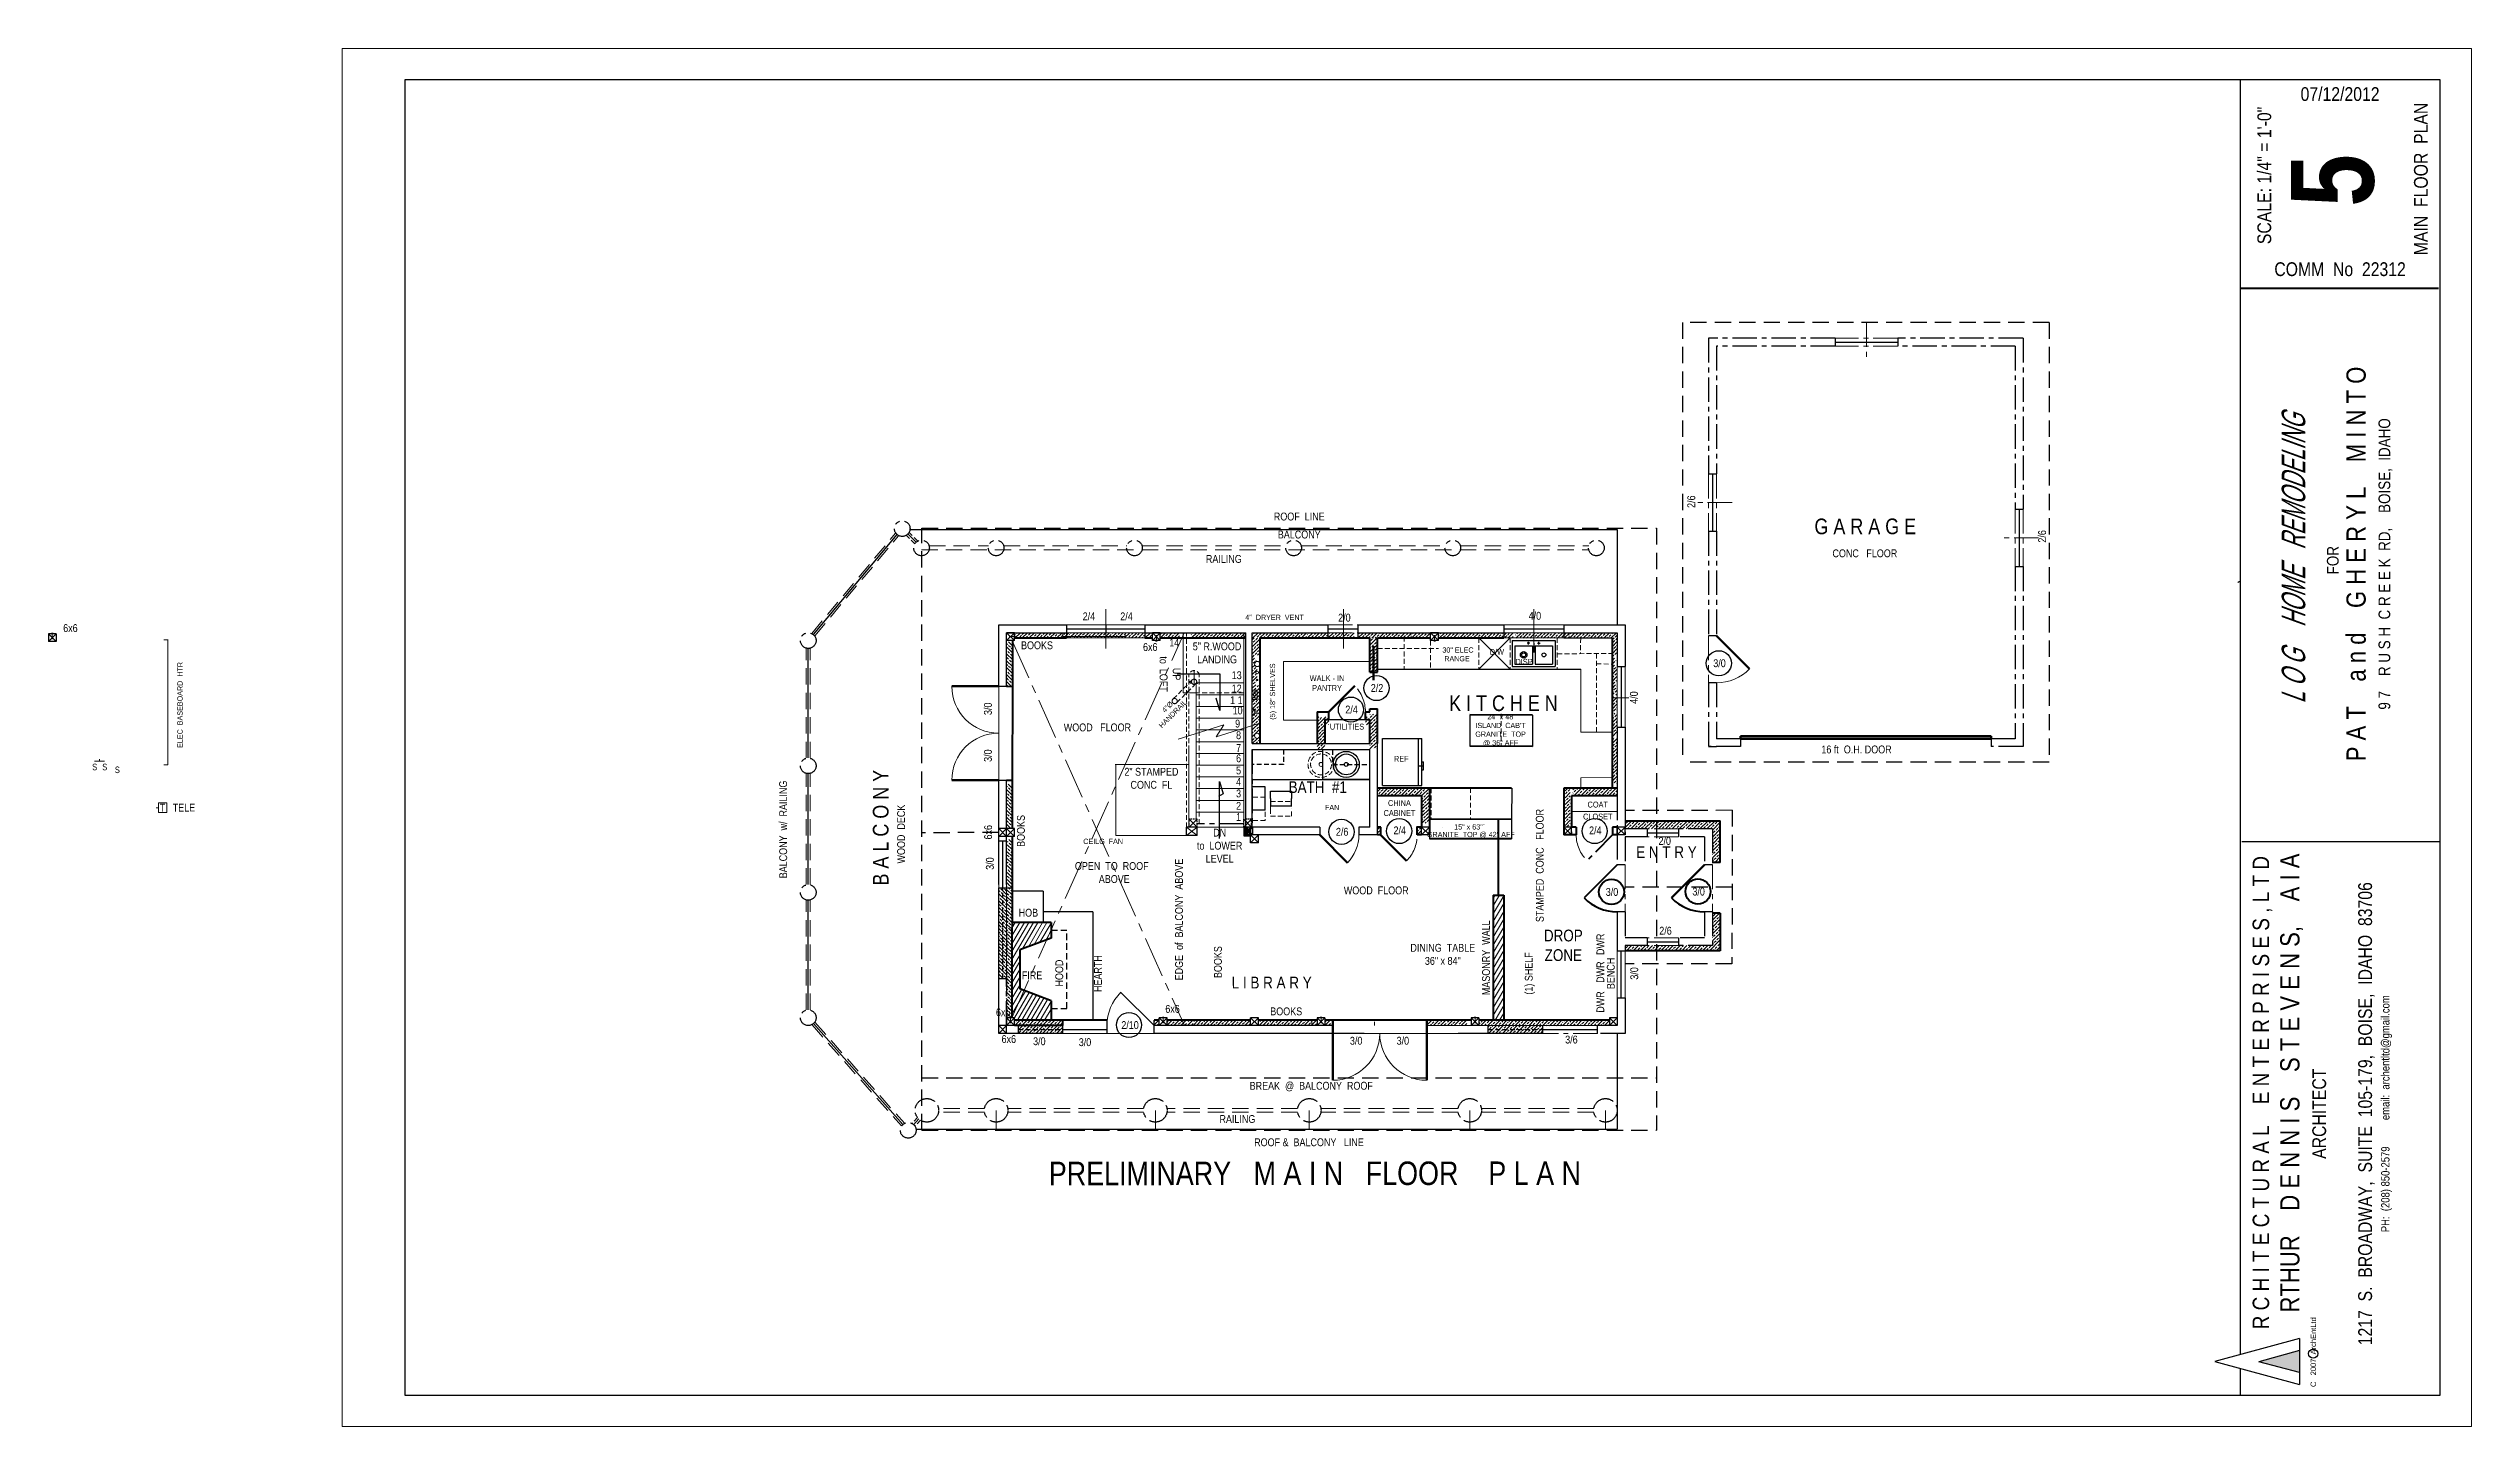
# Model space of a CAD drawing. Header units: inches. Extents: x 0 to 15350, y -6 to 2753.
# Drawn here: x 3832 to 5689, y 959 to 2015 of the extents above; entities that cross this region are included whole.
import ezdxf

# ---------------------------------------------------------------- set-up
doc = ezdxf.new("R2010")
doc.units = ezdxf.units.IN
doc.header["$MEASUREMENT"] = 0
for name, pattern in [('CENTER', [2, 1.25, -0.25, 0.25, -0.25]), ('DASHDOT2', [0.5, 0.25, -0.125, 0, -0.125]), ('HIDDEN', [0.375, 0.25, -0.125])]:
    doc.linetypes.add(name, pattern=pattern)
for name, color, linetype, lineweight in [('BUILT-INS', 36, 'Continuous', 25), ('CABINETS', 36, 'HIDDEN', 25), ('COUNTERTOPS', 7, 'Continuous', 30), ('DOORS', 7, 'Continuous', 60), ('FLOORING', 7, 'Continuous', 20), ('HVAC', 1, 'Continuous', 50), ('MASONRY', 14, 'Continuous', 30), ('PLUMBING', 3, 'Continuous', 20), ('ROOF', 7, 'HIDDEN', 30), ('ROOF FRAMING', 7, 'Continuous', 20), ('STAIRS', 7, 'Continuous', 20), ('STAMPED  CONC  FL', 1, 'Continuous', 20), ('WALL FRAMING', 9, 'CENTER', 30), ('WALLS', 7, 'Continuous', 30), ('WINDOWS', 5, 'Continuous', 30)]:
    doc.layers.add(name, color=color, linetype=linetype, lineweight=lineweight)
for name, color, linetype in [('SETBACK', 1, 'DASHDOT2'), ('TEXT', 7, 'Continuous'), ('TEXT80', 9, 'Continuous'), ('TITLE BLOCK', 7, 'Continuous'), ('TITLE_BLOCK', 250, 'Continuous')]:
    doc.layers.add(name, color=color, linetype=linetype)
doc.styles.add('ARCH ENT', font='technical.ttf', dxfattribs={"height": 2})
doc.styles.add('ARCHENT', font='technical.ttf', dxfattribs={"height": 6})
doc.styles.add('EXIST', font='romans.shx', dxfattribs={"width": 0.75, "oblique": 20, "height": 12})
pattern_1 = [(45, (-73.6704, 6.2643), (-2.6516504, 2.6516504), []), (45, (-71.0188, 6.2643), (-2.6516504, 2.6516504), [1.875, -0.9375])]

msp = doc.modelspace()

# ---------------------------------------------------------------- texts
at = {"layer": 'STAMPED  CONC  FL', "insert": (4677, 1455.6), "char_height": 6, "width": 360.062, "attachment_point": 5, "rotation": 0.0328, "style": 'ARCHENT'}
msp.add_mtext('{\\C7;2" STAMPED\\PCONC  FL}', dxfattribs=at)
at = {"layer": 'TEXT80', "color": 9, "width": 360.062, "attachment_point": 5, "style": 'ARCHENT'}
for s, insert, char_height, rotation in [('{\\C7;2/6}', (5090.8, 1667.6), 6, 90.0328), ('{\\C7;ROOF  LINE}', (4790.3, 1656.2), 6, 0.0328), ('{\\C7;G A R A G E}', (5224.1, 1648.6), 12, 0.0328), ('{\\C7;BALCONY}', (4790.3, 1642.4), 6, 0.0328), ('{\\C7;2/6}', (5359.7, 1641), 6, 90.0328), ('{\\C7;RAILING}', (4732.5, 1623.7), 6, 0.0328), ('{\\C7;CONC   FLOOR}', (5223.8, 1628), 6, 0.0328), ('{\\C7;2/4}', (4629.1, 1579.7), 6, 0.0328), ('{\\C7;2/4}', (4657.9, 1579.7), 6, 0.0328), ('{\\C7;2/0}', (4824.9, 1578.7), 6, 0.0328), ('{\\C7;4/0}', (4970.9, 1580.1), 6, 0.0328), ('{\\C7;6x6}', (4676.1, 1556.2), 6, 0.0328), ('{\\C7;UP\\Pto  LOFT}', (4691.3, 1535.5), 6, 270.0328), ('{\\C7;5" R.WOOD\\PLANDING}', (4727.3, 1551.7), 6, 0.0328), ('{\\C7;3/0}', (5112.4, 1543.8), 6, 0.0328), ('{\\C7; 13}', (4741.4, 1534.6), 6, 0.0328), ('{\\C7; 12}', (4741.4, 1524.4), 6, 0.0328), ('{\\C7;3/0}', (4551.7, 1508.9), 6, 90.0328), ('{\\C7; 4"%%C\\PHANDRAIL }', (4691.1, 1507.4), 4, 45.0328), ('{\\C7;1 1}', (4742.1, 1515.5), 6, 0.0328), ('{\\C7; 10}', (4742.1, 1507.6), 6, 0.0328), ('{\\C7;4/0}', (5046.8, 1517.5), 6, 90.0328), ('{\\C7; 9}', (4742.1, 1497.5), 6, 0.0328), ('{\\C7;8}', (4743.8, 1488.6), 6, 0.0328), ('{\\C7;7}', (4743.8, 1478.9), 6, 0.0328), ('{\\C7;6}', (4743.8, 1470.9), 6, 0.0328), ('{\\C7;16 ft  O.H. DOOR}', (5217.4, 1477.7), 6, 0.0328), ('{\\C7; BALCONY  w/  RAILING}', (4394.8, 1415.5), 6, 90.0328), ('{\\C7;B A L C O N Y}', (4469.6, 1417.8), 12, 90.0328), ('{\\C7;4}', (4743.8, 1452.9), 6, 0.0328), ('{\\C7;5}', (4743.8, 1461.6), 6, 0.0328), ('{\\C7;WOOD  DECK}', (4485.2, 1412.9), 6, 90.0328), ('{\\C7;3}', (4743.8, 1444), 6, 0.0328), ('{\\C7;2}', (4743.8, 1434.5), 6, 0.0328), ('{\\C7;6x6}', (4551.9, 1414.3), 6, 90.0328), ('{\\C7;DN\\Pto  LOWER \\PLEVEL}', (4729.3, 1404), 6, 0.0328), ('{\\C7;1}', (4743.8, 1426), 6, 0.0328), ('{\\C7;2/6}', (4823.2, 1414.6), 6, 0.0328), ('{\\C7;3/0}', (4553.2, 1390.3), 6, 90.0328), ('{\\C7;CEILG  FAN}', (4640, 1407.3), 4, 0.0328), ('{\\C7;2/0}', (5070.4, 1407.6), 6, 0.0328), ('{\\C7;OPEN  TO  ROOF\\P  ABOVE }', (4646.6, 1383.4), 6, 0.0328), ('{\\C7;3/0}', (5096.4, 1368.8), 6, 0.0328), ('{\\C7;2/6}', (5071, 1338.8), 6, 0.0328), ('{\\C7;6x6}', (4693.2, 1278.9), 6, 0.0328), ('{\\C7;6x6}', (4563.4, 1276.3), 6, 0.0328), ('{\\C7;2/10}', (4660.6, 1266.5), 6, 0.0328), ('{\\C7;6x6}', (4567.7, 1255.8), 6, 0.0328), ('{\\C7;3/0}', (4591.1, 1254.1), 6, 0.0328), ('{\\C7;3/0}', (4626.1, 1253.4), 6, 0.0328), ('{\\C7;3/0}', (4833.9, 1254.5), 6, 0.0328), ('{\\C7;3/0}', (4869.7, 1254.5), 6, 0.0328)]:
    msp.add_mtext(s, dxfattribs=dict(at, insert=insert, char_height=char_height, rotation=rotation))
at = {"layer": 'TEXT80', "attachment_point": 5, "style": 'ARCHENT'}
for s, insert, char_height, width, rotation in [('{\\C7;4"  DRYER  VENT}', (4771.4, 1579), 4, 360.062, 0.0328), ('{\\C7;6x6}', (3848.5, 1570.7), 6, 360.062, 0.0328), ('{\\C7;BOOKS}', (4589.3, 1557.5), 6, 360.062, 359.9672), ('{\\C7;14}', (4694.5, 1559.7), 6, 360.062, 0.0328), ('{\\C7;D/W}', (4941.8, 1552.5), 4.5, 270.047, 0.0328), ('{\\C7; ELEC  BASEBOARD  HTR}', (3932.5, 1511.1), 4, 360.062, 90.0328), ('{\\C7;WALK - IN\\PPANTRY}', (4811.6, 1528.6), 4.5, 270.047, 0.0328), ('{\\C7;2/2}', (4849.9, 1524.8), 6, 360.062, 0.0328), ('{\\C7;2/4}', (4830.4, 1508.3), 6, 360.062, 0.0328), ('{\\C7;K I T C H E N}', (4946.8, 1513.1), 12, 360.062, 0.0328), ('{\\C7;WOOD   FLOOR}', (4635.6, 1494.6), 6, 360.062, 0.0328), ('{\\C7;UTILITIES}', (4826.9, 1495.2), 4.5, 270.047, 0.0328), ('{\\C7;REF}', (4868.5, 1470.6), 4.5, 270.047, 0.0328), ('{\\C7;BATH  #1}', (4804.5, 1448.9), 9, 360.062, 0.0328), ('{\\C7;T}', (3919, 1433.2), 6, 360.062, 0.0328), ('{\\C7;TELE}', (3935.5, 1433.2), 6, 360.062, 0.0328), ('{\\C7;FAN}', (4815.5, 1433.3), 4, 360.062, 0.0328), ('{\\C7;CABINET}', (4867.1, 1429), 4.5, 270.047, 0.0328), ('{\\C7;CHINA}', (4867.1, 1436.6), 4.5, 270.047, 0.0328), ('{\\C7;STAMPED  CONC   FLOOR}', (4974.7, 1388.8), 6, 360.062, 90.0328), ('{\\C7;COAT}', (5019.1, 1435.5), 4.5, 270.047, 0.0328), ('{\\C7;BOOKS}', (4577, 1415.3), 6, 360.062, 89.9672), ('{\\C7;2/4}', (4867.3, 1415.7), 6, 360.062, 0.0328), ('{\\C7;CLOSET}', (5019.1, 1426.3), 4.5, 270.047, 0.0328), ('{\\C7;2/4}', (5017.2, 1415.7), 6, 360.062, 0.0328), ('{\\C7;EDGE  of  BALCONY  ABOVE}', (4698.2, 1347.4), 6, 360.062, 90.0328), ('{\\C7;E N T R Y}', (5071.7, 1399.1), 9, 360.062, 0.0328), ('{\\C7;WOOD  FLOOR}', (4849.3, 1369.7), 6, 360.062, 0.0328), ('{\\C7;DROP\\PZONE  }', (4992.7, 1327.6), 9, 360.062, 0.0328), ('{\\C7;BOOKS}', (4728, 1314.8), 6, 360.062, 89.9672), ('{\\C7;DINING  TABLE\\P36" x 84"}', (4900.3, 1320.7), 6, 360.062, 0.0328), ('{\\C7;FIRE}', (4585.5, 1304.7), 6, 360.062, 359.9672), ('{\\C7;L I B R A R Y  }', (4769.2, 1299.1), 9, 360.062, 0.0328), ('{\\C7;BOOKS}', (4780.3, 1277), 6, 360.062, 359.9672), ('{\\C7;BREAK  @  BALCONY  ROOF}', (4799.5, 1219.4), 6, 360.062, 0.0328), ('{\\C7;RAILING}', (4742.9, 1194.5), 6, 360.062, 0.0328), ('{\\C7; ROOF &  BALCONY   LINE}', (4796.8, 1176.7), 6, 360.062, 0.0328), ('{\\C7;PRELIMINARY   M A I N   FLOOR    P L A N}', (4802.3, 1152.8), 18, 435.319, 0.0328)]:
    msp.add_mtext(s, dxfattribs=dict(at, insert=insert, char_height=char_height, width=width, rotation=rotation))
at = {"layer": 'TEXT80', "color": 6, "width": 360.062, "attachment_point": 5, "style": 'ARCHENT'}
for s, insert, char_height, rotation in [('{\\C7; 30" ELEC\\PRANGE}', (4911.2, 1550.6), 4, 0.0328), ('{\\C7;(5) 18" SHELVES}', (4770.4, 1522.1), 4, 90.0328), ('{\\C7; 24" x 48"\\PISLAND  CAB\'T\\PGRANITE  TOP\\P@ 36" AFF}', (4944.6, 1492.4), 4, 0.0328), ('{\\C7; }S', (3866.3, 1464.3), 5, 0.0328), ('{\\C7; }S', (3874, 1464.3), 5, 0.0328), ('{\\C7; }S', (3883.7, 1462.1), 5, 0.0328), ('{\\C7;\\PGRANITE  TOP @ 42" AFF}', (4921.8, 1415.5), 4, 0.0328), ('{\\C7;\\P15" x 63"`}', (4920.9, 1421.7), 4, 0.0328), ('{\\C7; }', (4768.4, 1401.1), 3, 0.0328)]:
    msp.add_mtext(s, dxfattribs=dict(at, insert=insert, char_height=char_height, rotation=rotation))
at = {"layer": 'TEXT80', "color": 3, "insert": (4962.6, 1544.9), "char_height": 4.5, "width": 270.047, "attachment_point": 5, "rotation": 0.0328, "style": 'ARCHENT'}
msp.add_mtext('{\\C7;DISP}', dxfattribs=at)
at = {"layer": 'TEXT80', "color": 7, "insert": (4551.7, 1473), "char_height": 6, "width": 360.062, "attachment_point": 5, "rotation": 90.0328, "style": 'ARCHENT'}
msp.add_mtext('{\\C7;3/0}', dxfattribs=at)
at = {"layer": 'TEXT80', "color": 1, "linetype": 'Continuous', "lineweight": 30, "char_height": 6, "width": 360.062, "attachment_point": 5, "style": 'ARCHENT'}
for s, insert, rotation in [('{\\C7;HOB}', (4582.7, 1352.6), 359.9672), ('{\\C7;HEARTH}', (4636, 1306), 89.9672), ('{\\C7;HOOD}', (4606.4, 1306.4), 89.9672)]:
    msp.add_mtext(s, dxfattribs=dict(at, insert=insert, rotation=rotation))
at = {"layer": 'TEXT80', "color": 7, "linetype": 'Continuous', "lineweight": 40, "insert": (5030, 1368.5), "char_height": 6, "width": 360.062, "attachment_point": 5, "rotation": 0.0328, "style": 'ARCHENT'}
msp.add_mtext('{\\C7;3/0}', dxfattribs=at)
at = {"layer": 'TEXT80', "color": 9, "linetype": 'Continuous', "insert": (4998.9, 1255.4), "char_height": 6, "width": 360.062, "attachment_point": 5, "rotation": 0.0328, "style": 'ARCHENT'}
msp.add_mtext('{\\C7;3/6}', dxfattribs=at)
at = {"layer": 'TITLE BLOCK', "color": 7, "linetype": 'Continuous', "lineweight": 30, "ltscale": 0.5, "rotation": 90, "style": 'ARCH ENT'}
for s, insert, char_height, attachment_point in [('SCALE: 1/4" = 1\'-0"  ', (5530, 1917.6), 10.551, 5), ('MAIN  FLOOR  PLAN', (5650, 1914.9), 10.551, 5), ('{\\fTechnical|b1|i0|c0|p34;5}', (5550.5, 1913.8), 63.306, 2), ('\\P{\\H0.3769x;  FOR\\P\\H1.644x;P A T    a n d    G H E R Y L    M I N T O\\P\\H0.6083x;9 7    R U S H  C R E E K  RD,    BOISE,  IDAHO}', (5583.2, 1619.9), 23.802, 5), ('        R C H I T E C T U R A L    E N T E R P R I S E S , L T D\\P{\\H1.167x;          RTHUR    D E N N I S    S T E V E N S,    A I A\\P\\H0.7145x;ARCHITECT\\P\\P1217  S.  BROADWAY,  SUITE  105-179,  BOISE,  IDAHO  83706\\P\\H0.5999x;PH:  (208) 850-2579          email:  archentltd@gmail.com}', (5521, 1198.6), 12.661, 2)]:
    msp.add_mtext(s, dxfattribs=dict(at, insert=insert, char_height=char_height, attachment_point=attachment_point))
at = {"layer": 'TITLE BLOCK', "color": 7, "linetype": 'Continuous', "lineweight": 30, "ltscale": 0.5, "char_height": 10.551, "attachment_point": 5, "style": 'ARCH ENT'}
for s, insert in [('\\A1;07/12/2012', (5588, 1979.9)), ('COMM  No  22312', (5588, 1845.7))]:
    msp.add_mtext(s, dxfattribs=dict(at, insert=insert))
at = {"layer": 'TITLE BLOCK', "color": 7, "linetype": 'Continuous', "lineweight": 9, "ltscale": 50, "insert": (5543.3, 1623.8), "char_height": 18, "width": 403, "attachment_point": 2, "rotation": 90, "style": 'EXIST'}
msp.add_mtext('{\\fTechnical|b0|i0|c0|p34;L O G    HOME   REMODELING}', dxfattribs=at)
at = {"layer": 'TITLE BLOCK', "color": 7, "linetype": 'HIDDEN', "insert": (5565.4, 989.2), "char_height": 4.197, "width": 59, "attachment_point": 1, "rotation": 90, "style": 'ARCHENT'}
msp.add_mtext('C   2007  ArchEntLtd', dxfattribs=at)
at = {"layer": 'WALLS', "color": 9, "char_height": 6, "width": 360.062, "attachment_point": 5, "rotation": 90.0328, "style": 'ARCHENT'}
for s, insert in [('{\\C7;MASONRY  WALL }', (4933.5, 1318.1)), ('{\\C7;(1) SHELF }', (4967.1, 1306.1)), ('{\\C7;DWR}', (5021.1, 1328.4)), ('{\\C7;DWR}', (5021.1, 1307.1)), ('{\\C7;BENCH}', (5029.1, 1306.1)), ('{\\C7;3/0}', (5047.1, 1306.1)), ('{\\C7;DWR}', (5021.1, 1284.2))]:
    msp.add_mtext(s, dxfattribs=dict(at, insert=insert))

# ---------------------------------------------------------------- hatches: boundary and pattern name
at = {"layer": 'DOORS', "linetype": 'Continuous', "lineweight": 9, "ltscale": 25}
h = msp.add_hatch(dxfattribs=at)
h.set_pattern_fill('ANSI33', color=0, scale=15, angle=90, style=0)
h.set_pattern_definition([(135, (5832.3794, -3411.7563), (-2.6516504, -2.6516504), []), (135, (5832.3794, -3409.1046), (-2.6516504, -2.6516504), [1.875, -0.9375])])
h.paths.add_polyline_path([(4566.2, 1526.3), (4569.2, 1526.3), (4569.2, 1560.3), (4566.2, 1560.3)])
h.paths.add_polyline_path([(4570.4, 1526.3), (4570.5, 1560.3), (4569.2, 1560.3), (4569.2, 1526.3)])
h = msp.add_hatch(dxfattribs=at)
h.set_pattern_fill('ANSI33', color=0, scale=15, style=0)
h.set_pattern_definition([(45, (-362.6605, 303.034), (-2.6516504, 2.6516504), []), (45, (-360.009, 303.034), (-2.6516504, 2.6516504), [1.875, -0.9375])])
h.paths.add_polyline_path([(4614.4, 1566.2), (4572.4, 1566.2), (4572.4, 1563.2), (4614.4, 1563.2)])
h.paths.add_polyline_path([(4614.4, 1567.2), (4572.4, 1567.2), (4572.4, 1566.2), (4614.4, 1566.2)])
h = msp.add_hatch(dxfattribs=at)
h.set_pattern_fill('ANSI33', color=0, scale=15, style=0)
h.set_pattern_definition([(45, (-321.036, 303.034), (-2.6516504, 2.6516504), []), (45, (-318.3845, 303.034), (-2.6516504, 2.6516504), [1.875, -0.9375])])
h.paths.add_polyline_path([(4656, 1566.2), (4614, 1566.2), (4614, 1563.2), (4656, 1563.2)])
h.paths.add_polyline_path([(4656, 1567.2), (4614, 1567.2), (4614, 1566.2), (4656, 1566.2)])
h = msp.add_hatch(dxfattribs=at)
h.set_pattern_fill('ANSI33', color=0, scale=15, style=0)
h.set_pattern_definition([(45, (-278.941, 303.034), (-2.6516504, 2.6516504), []), (45, (-276.2893, 303.034), (-2.6516504, 2.6516504), [1.875, -0.9375])])
h.paths.add_polyline_path([(4677.8, 1563.2), (4677.8, 1566.2), (4656.1, 1566.2), (4656.1, 1563.2)])
h.paths.add_polyline_path([(4677.8, 1566.2), (4677.8, 1567.2), (4656.1, 1567.2), (4656.1, 1566.2)])
h = msp.add_hatch(dxfattribs=at)
h.set_pattern_fill('ANSI33', color=0, scale=15, style=0)
h.set_pattern_definition([(45, (-277.919, 303.2643), (-2.6516504, 2.6516504), []), (45, (-275.267, 303.2643), (-2.6516504, 2.6516504), [1.875, -0.9375])])
h.paths.add_polyline_path([(4683.8, 1566.4), (4683.8, 1563.4), (4699.1, 1563.4), (4699.1, 1566.4)])
h.paths.add_polyline_path([(4683.8, 1567.2), (4683.8, 1566.4), (4699.1, 1566.4), (4699.1, 1567.2)])
h = msp.add_hatch(dxfattribs=at)
h.set_pattern_fill('ANSI33', color=0, scale=15, style=0)
h.set_pattern_definition([(45, (-227.575, 303.034), (-2.6516504, 2.6516504), []), (45, (-224.9232, 303.034), (-2.6516504, 2.6516504), [1.875, -0.9375])])
h.paths.add_polyline_path([(4749.4, 1566.2), (4707.4, 1566.2), (4707.4, 1563.2), (4749.4, 1563.2)])
h.paths.add_polyline_path([(4749.4, 1567.2), (4707.4, 1567.2), (4707.4, 1566.2), (4749.4, 1566.2)])
h = msp.add_hatch(dxfattribs=at)
h.set_pattern_fill('ANSI33', color=0, scale=15, style=0)
h.set_pattern_definition([(45, (-180.7516, 302.8463), (-2.6516504, 2.6516504), []), (45, (-178.1, 302.8463), (-2.6516504, 2.6516504), [1.875, -0.9375])])
h.paths.add_polyline_path([(4796.3, 1566), (4754.3, 1566), (4754.3, 1563), (4796.3, 1563)])
h.paths.add_polyline_path([(4796.3, 1567.2), (4754.3, 1567.2), (4754.3, 1566), (4796.3, 1566)])
h = msp.add_hatch(dxfattribs=at)
h.set_pattern_fill('ANSI33', color=0, scale=15, style=0)
h.paths.add_polyline_path([(4758, 1545.2), (4758, 1545.9, -0.407485), (4756.1, 1547.9), (4754.3, 1547.9), (4754.3, 1527.2), (4756.2, 1527.2, -0.299331), (4758, 1528.5), (4758, 1530.5, -0.387451), (4757.6, 1531, -0.387451), (4758, 1531.5), (4758, 1535.7, -0.400785), (4757.1, 1536.7, -0.400785), (4758, 1537.7), (4758, 1541.2, -0.407485), (4756.1, 1543.2, -0.407485)])
h.paths.add_polyline_path([(4756.1, 1526.5, -0.096396), (4756.2, 1527.2), (4754.3, 1527.2), (4754.3, 1525.7), (4756.2, 1525.7, -0.096396)])
h.paths.add_polyline_path([(4758, 1524.5, -0.299331), (4756.2, 1525.7), (4754.3, 1525.7), (4754.3, 1523.2), (4758, 1523.2)])
h.paths.add_polyline_path([(4760, 1525.7), (4759.9, 1525.7, -0.31192), (4758, 1524.5), (4758, 1506.9, -0.126029), (4758.1, 1506.4, -0.126029), (4758, 1505.9), (4758, 1490.2, -0.375424), (4760, 1488.4)])
h.paths.add_polyline_path([(4760, 1526.9, 0.042373), (4759.9, 1527.2), (4758, 1527.2), (4758, 1525.7), (4759.9, 1525.7, 0.042373), (4760, 1526.1)])
h.paths.add_polyline_path([(4758, 1527.2), (4756.2, 1527.2, 0.096396), (4756.1, 1526.5, 0.096396), (4756.2, 1525.7), (4758, 1525.7)])
h.paths.add_polyline_path([(4758, 1516), (4754.3, 1516), (4754.3, 1495.9), (4758, 1497.1), (4758, 1505.9, -0.776153), (4756.1, 1506.4, -0.776153), (4758, 1506.9)])
h.paths.add_polyline_path([(4756.1, 1508.2, -1), (4755.1, 1508.2, -1)], flags=16)
h.paths.add_polyline_path([(4756.1, 1504.5, -1), (4755.1, 1504.5, -1)], flags=16)
h.paths.add_polyline_path([(4758, 1497.1), (4754.3, 1495.9), (4754.3, 1482.2), (4758, 1482.2), (4758, 1486.2, -0.411157), (4756, 1488.2, -0.411157), (4758, 1490.2)])
h.paths.add_polyline_path([(4760, 1487.9, -0.375424), (4758, 1486.2), (4758, 1482.2), (4760, 1482.2)])
h.paths.add_polyline_path([(4758, 1523.2), (4754.3, 1523.2), (4754.3, 1516), (4758, 1516)])
h.paths.add_polyline_path([(4755.1, 1519.7, -1), (4757.1, 1519.7, -1)], flags=16)
h.paths.add_polyline_path([(4756.6, 1517.8, -1), (4755.6, 1517.8, -1)], flags=16)
h.paths.add_polyline_path([(4755.6, 1521.5, -1), (4756.6, 1521.5, -1)], flags=16)
edge = h.paths.add_edge_path()
edge.add_line((4760.3, 1563.2), (4754.3, 1563.2))
edge.add_line((4754.3, 1563.2), (4754.3, 1547.9))
edge.add_line((4754.3, 1547.9), (4756.1, 1547.9))
edge.add_arc((4758.1, 1547.9), 2, -12.3188, 180, ccw=False)
edge.add_line((4760, 1547.5), (4760, 1543.6))
edge.add_arc((4758.1, 1543.2), 2, -12.3188, 12.3188, ccw=False)
edge.add_line((4760, 1542.7), (4760, 1527.2))
edge.add_line((4760, 1527.2), (4760.3, 1527.2))
edge.add_line((4760.3, 1527.2), (4760.3, 1563.2))
h = msp.add_hatch(dxfattribs=at)
h.set_pattern_fill('ANSI33', color=0, scale=15, style=0)
h.set_pattern_definition([(45, (-138.75, 302.9997), (-2.6516504, 2.6516504), []), (45, (-136.0983, 302.9997), (-2.6516504, 2.6516504), [1.875, -0.9375])])
h.paths.add_polyline_path([(4832.3, 1563.2), (4832.3, 1566.2), (4796.3, 1566.2), (4796.3, 1563.2)])
h.paths.add_polyline_path([(4832.3, 1567.2), (4796.3, 1567.2), (4796.3, 1566.2), (4832.3, 1566.2)])
h = msp.add_hatch(dxfattribs=at)
h.set_pattern_fill('ANSI33', color=0, scale=15, style=0)
h.set_pattern_definition([(45, (6e-07, -4), (-2.6516504, 2.6516504), []), (45, (2.6517, -4), (-2.6516504, 2.6516504), [1.875, -0.9375])])
h.paths.add_polyline_path([(4813, 1502.7), (4808, 1502.7), (4808, 1478.2), (4810, 1478.2), (4810, 1496.7), (4813, 1496.7)])
h.paths.add_polyline_path([(4806, 1502.7), (4804, 1502.7), (4804, 1478.2), (4806, 1478.2)])
h.paths.add_polyline_path([(4808, 1502.7), (4806, 1502.7), (4806, 1478.2), (4808, 1478.2)])
h.paths.add_polyline_path([(4848, 1504.9), (4844.3, 1504.9), (4844.3, 1502.7), (4841, 1502.7), (4841, 1496.7), (4844.3, 1496.7), (4844.3, 1478.2), (4848, 1478.2)])
h.paths.add_polyline_path([(4850, 1504.9), (4848, 1504.9), (4848, 1478.2), (4850, 1478.2)])
h.paths.add_polyline_path([(4844.3, 1536.9), (4850.3, 1536.9), (4850.3, 1563.2), (4844.3, 1563.2)])
h = msp.add_hatch(dxfattribs=at)
h.set_pattern_fill('ANSI33', color=0, scale=15, style=0)
h.set_pattern_definition([(45, (-100.0483, 302.8463), (-2.6516504, 2.6516504), []), (45, (-97.3967, 302.8463), (-2.6516504, 2.6516504), [1.875, -0.9375])])
h.paths.add_polyline_path([(4877, 1566), (4835, 1566), (4835, 1563), (4877, 1563)])
h.paths.add_polyline_path([(4877, 1567.2), (4835, 1567.2), (4835, 1566), (4877, 1566)])
h = msp.add_hatch(dxfattribs=at)
h.set_pattern_fill('ANSI33', color=0, scale=15, style=0)
h.set_pattern_definition([(45, (-59.0797, 302.8463), (-2.6516504, 2.6516504), []), (45, (-56.428, 302.8463), (-2.6516504, 2.6516504), [1.875, -0.9375])])
h.paths.add_polyline_path([(4891, 1566), (4891, 1567.2), (4875.9, 1567.2), (4875.9, 1566)])
h.paths.add_polyline_path([(4891, 1563), (4891, 1566), (4875.9, 1566), (4875.9, 1563)])
h = msp.add_hatch(dxfattribs=at)
h.set_pattern_fill('ANSI33', color=0, scale=15, style=0)
h.set_pattern_definition([(45, (-37.7327, 302.8463), (-2.6516504, 2.6516504), []), (45, (-35.081, 302.8463), (-2.6516504, 2.6516504), [1.875, -0.9375])])
h.paths.add_polyline_path([(4912.4, 1566), (4912.4, 1567.2), (4897.3, 1567.2), (4897.3, 1566)])
h.paths.add_polyline_path([(4912.4, 1563), (4912.4, 1566), (4897.3, 1566), (4897.3, 1563)])
h = msp.add_hatch(dxfattribs=at)
h.set_pattern_fill('ANSI33', color=0, scale=15, style=0)
h.set_pattern_definition([(45, (-22.2898, 302.8463), (-2.6516504, 2.6516504), []), (45, (-19.638, 302.8463), (-2.6516504, 2.6516504), [1.875, -0.9375])])
h.paths.add_polyline_path([(4954.7, 1566), (4912.7, 1566), (4912.7, 1563), (4954.7, 1563)])
h.paths.add_polyline_path([(4954.7, 1567.2), (4912.7, 1567.2), (4912.7, 1566), (4954.7, 1566)])
h = msp.add_hatch(dxfattribs=at)
h.set_pattern_fill('ANSI33', color=0, scale=15, style=0)
h.set_pattern_definition([(45, (21, 302.8463), (-2.6516504, 2.6516504), []), (45, (23.6515, 302.8463), (-2.6516504, 2.6516504), [1.875, -0.9375])])
h.paths.add_polyline_path([(4998, 1566), (4956, 1566), (4956, 1563), (4998, 1563)])
h.paths.add_polyline_path([(4998, 1567.2), (4956, 1567.2), (4956, 1566), (4998, 1566)])
h = msp.add_hatch(dxfattribs=at)
h.set_pattern_fill('ANSI33', color=0, scale=15, style=0)
h.set_pattern_definition([(45, (61.9685, 302.8463), (-2.6516504, 2.6516504), []), (45, (64.62, 302.8463), (-2.6516504, 2.6516504), [1.875, -0.9375])])
h.paths.add_polyline_path([(5034, 1563), (5034, 1566), (4997, 1566), (4997, 1563)])
h.paths.add_polyline_path([(5034, 1566), (5034, 1567.2), (4997, 1567.2), (4997, 1566)])
h = msp.add_hatch(dxfattribs=at)
h.set_pattern_fill('ANSI33', color=0, scale=15, style=0)
h.set_pattern_definition([(45, (275.75, 8e-12), (-2.6516504, 2.6516504), []), (45, (278.4016, 8e-12), (-2.6516504, 2.6516504), [1.875, -0.9375])])
h.paths.add_polyline_path([(5033.8, 1545.2), (5033.8, 1545.9, -0.407485), (5031.8, 1547.9), (5030, 1547.9), (5030, 1527.2), (5032, 1527.2, -0.299331), (5033.8, 1528.5), (5033.8, 1530.5, -0.387451), (5033.3, 1531, -0.387451), (5033.8, 1531.5), (5033.8, 1535.7, -0.400785), (5032.8, 1536.7, -0.400785), (5033.8, 1537.7), (5033.8, 1541.2, -0.407485), (5031.8, 1543.2, -0.407485)])
h.paths.add_polyline_path([(5031.8, 1526.5, -0.096396), (5032, 1527.2), (5030, 1527.2), (5030, 1525.7), (5032, 1525.7, -0.096396)])
h.paths.add_polyline_path([(5033.8, 1524.5, -0.299331), (5032, 1525.7), (5030, 1525.7), (5030, 1523.2), (5033.8, 1523.2)])
h.paths.add_polyline_path([(5033.8, 1527.2), (5032, 1527.2, 0.096396), (5031.8, 1526.5, 0.096396), (5032, 1525.7), (5033.8, 1525.7)])
h.paths.add_polyline_path([(5033.8, 1516), (5030, 1516), (5030, 1495.9), (5033.8, 1497.1), (5033.8, 1505.9, -0.776153), (5031.9, 1506.4, -0.776153), (5033.8, 1506.9)])
h.paths.add_polyline_path([(5031.8, 1508.2, -1), (5030.8, 1508.2, -1)], flags=16)
h.paths.add_polyline_path([(5031.8, 1504.5, -1), (5030.8, 1504.5, -1)], flags=16)
h.paths.add_polyline_path([(5033.8, 1497.1), (5030, 1495.9), (5030, 1482.2), (5033.8, 1482.2), (5033.8, 1486.2, -0.411157), (5031.8, 1488.2, -0.411157), (5033.8, 1490.2)])
h.paths.add_polyline_path([(5033.8, 1523.2), (5030, 1523.2), (5030, 1516), (5033.8, 1516)])
h.paths.add_polyline_path([(5030.9, 1519.7, -1), (5032.9, 1519.7, -1)], flags=16)
h.paths.add_polyline_path([(5032.4, 1517.8, -1), (5031.4, 1517.8, -1)], flags=16)
h.paths.add_polyline_path([(5031.4, 1521.5, -1), (5032.4, 1521.5, -1)], flags=16)
edge = h.paths.add_edge_path()
edge.add_line((5034, 1549.9), (5034, 1563.2))
edge.add_line((5034, 1563.2), (5030, 1563.2))
edge.add_line((5030, 1563.2), (5030, 1547.9))
edge.add_line((5030, 1547.9), (5031.8, 1547.9))
edge.add_arc((5033.8, 1547.9), 2, 84.1006, 180, ccw=False)
edge = h.paths.add_edge_path()
edge.add_line((5034, 1490.1), (5034, 1494.7))
edge.add_line((5034, 1494.7), (5034, 1524.5))
edge.add_arc((5033.8, 1526.5), 2, 268.6807, 275.8994, ccw=False)
edge.add_line((5033.8, 1524.5), (5033.8, 1506.9))
edge.add_arc((5032.9, 1506.4), 1, -28.7322, 28.7322, ccw=False)
edge.add_line((5033.8, 1505.9), (5033.8, 1490.2))
edge.add_arc((5033.8, 1488.2), 2, 83.5218, 90.5986, ccw=False)
h.paths.add_polyline_path([(5034, 1525.7), (5034, 1527.2), (5033.8, 1527.2), (5033.8, 1525.7)])
edge = h.paths.add_edge_path()
edge.add_line((5034, 1482.2), (5034, 1486.2))
edge.add_arc((5033.8, 1488.2), 2, 269.4014, 276.3496, ccw=False)
edge.add_line((5033.8, 1486.2), (5033.8, 1482.2))
edge.add_line((5033.8, 1482.2), (5034, 1482.2))
h = msp.add_hatch(dxfattribs=at)
h.set_pattern_fill('ANSI33', color=0, scale=15, style=0)
h.set_pattern_definition([(45, (35.827, 33.577), (-2.6516504, 2.6516504), []), (45, (38.4788, 33.577), (-2.6516504, 2.6516504), [1.875, -0.9375])])
h.paths.add_polyline_path([(5033.8, 1481.7), (5029.8, 1481.7), (5029.8, 1451.7), (5033.8, 1451.7)])
h = msp.add_hatch(dxfattribs=at)
h.set_pattern_fill('ANSI33', color=0, scale=15, angle=90, style=0)
h.set_pattern_definition([(135, (5832.1757, -3520.8092), (-2.6516504, -2.6516504), []), (135, (5832.1757, -3518.1576), (-2.6516504, -2.6516504), [1.875, -0.9375])])
h.paths.add_polyline_path([(4566, 1417.2), (4569, 1417.2), (4569, 1451.2), (4566, 1451.2)])
h.paths.add_polyline_path([(4570.2, 1417.2), (4570.3, 1451.2), (4569, 1451.2), (4569, 1417.2)])
h = msp.add_hatch(dxfattribs=at)
h.set_pattern_fill('ANSI33', color=0, scale=15, style=0)
h.paths.add_polyline_path([(4881.6, 1448.2), (4856, 1448.2), (4856, 1442.2), (4881.6, 1442.2)])
h.paths.add_polyline_path([(4856, 1448.2), (4854, 1448.2), (4854, 1442.2), (4856, 1442.2)])
h.paths.add_polyline_path([(4854, 1448.2), (4850.3, 1448.2), (4850.3, 1442.2), (4854, 1442.2)])
h = msp.add_hatch(dxfattribs=at)
h.set_pattern_fill('ANSI33', color=0, scale=15, style=0)
h.paths.add_polyline_path([(4890.1, 1442.1), (4884.1, 1442.2), (4884.1, 1421.2), (4890, 1421.2)])
h.paths.add_polyline_path([(4890.1, 1448.2), (4856, 1448.2), (4856, 1442.2), (4884.1, 1442.2), (4890.1, 1442.1)])
h = msp.add_hatch(dxfattribs=at)
h.set_pattern_fill('ANSI33', color=0, scale=15, style=0)
h.paths.add_polyline_path([(4998, 1448.2), (4994, 1448.2), (4994, 1418.2), (4998, 1418.2)])
h = msp.add_hatch(dxfattribs=at)
h.set_pattern_fill('ANSI33', color=0, scale=15, style=0)
h.paths.add_polyline_path([(5034, 1448.1), (5000, 1448.2), (5000, 1442.2), (5034, 1442.2)])
h = msp.add_hatch(dxfattribs=at)
h.set_pattern_fill('ANSI33', color=0, scale=15, style=0)
h.paths.add_polyline_path([(4852.8, 1418.2), (4850.3, 1418.2), (4850.3, 1412.2), (4852.8, 1412.2)])
h.paths.add_polyline_path([(4884, 1418.2), (4880.7, 1418.2), (4880.7, 1412.2), (4884, 1412.2)])
h = msp.add_hatch(dxfattribs=at)
h.set_pattern_fill('ANSI33', color=0, scale=15, style=0)
h.paths.add_polyline_path([(5064, 1422.9), (5040, 1422.9), (5040, 1416.9), (5057, 1416.9), (5064, 1416.9)])
h.paths.add_polyline_path([(5113, 1422.9), (5064, 1422.9), (5064, 1416.9), (5081, 1416.9), (5107, 1416.9), (5107, 1391.1), (5113, 1391.1)])
h = msp.add_hatch(dxfattribs=at)
h.set_pattern_fill('ANSI33', color=0, scale=15, angle=90, style=0)
h.set_pattern_definition([(135, (5832.6883, -3563.241), (-2.6516504, -2.6516504), []), (135, (5832.6883, -3560.5895), (-2.6516504, -2.6516504), [1.875, -0.9375])])
h.paths.add_polyline_path([(4566.5, 1374.8), (4569.5, 1374.8), (4569.5, 1408.8), (4566.5, 1408.8)])
h.paths.add_polyline_path([(4570.2, 1374.8), (4570.2, 1408.8), (4569.5, 1408.8), (4569.5, 1374.8)])
h = msp.add_hatch(dxfattribs=at)
h.set_pattern_fill('ANSI33', color=0, scale=15, angle=90, style=0)
h.set_pattern_definition([(135, (5832, -3597.2067), (-2.6516504, -2.6516504), []), (135, (5832, -3594.555), (-2.6516504, -2.6516504), [1.875, -0.9375])])
h.paths.add_polyline_path([(4565.8, 1340.8), (4568.8, 1340.8), (4568.8, 1374.8), (4565.8, 1374.8)])
h.paths.add_polyline_path([(4570.1, 1340.8), (4570.2, 1374.8), (4568.8, 1374.8), (4568.8, 1340.8)])
h = msp.add_hatch(dxfattribs=at)
h.set_pattern_fill('ANSI33', color=0, scale=15, angle=90, style=0)
h.set_pattern_definition([(135, (5826.5848, -3601.031), (-2.6516504, -2.6516504), []), (135, (5826.5848, -3598.3793), (-2.6516504, -2.6516504), [1.875, -0.9375])])
h.paths.add_polyline_path([(4563.4, 1337), (4566.4, 1337), (4566.4, 1371), (4563.4, 1371)])
h.paths.add_polyline_path([(4560.4, 1337), (4563.4, 1337), (4563.4, 1371), (4560.4, 1371)])
h = msp.add_hatch(dxfattribs=at)
h.set_pattern_fill('ANSI33', color=0, scale=15, angle=90, style=0)
h.set_pattern_definition([(135, (5832.4073, -3631.121), (-2.6516504, -2.6516504), []), (135, (5832.4073, -3628.4694), (-2.6516504, -2.6516504), [1.875, -0.9375])])
h.paths.add_polyline_path([(4566.3, 1306.9), (4569.3, 1306.9), (4569.3, 1340.9), (4566.3, 1340.9)])
h.paths.add_polyline_path([(4570.1, 1306.9), (4570.1, 1340.9), (4569.3, 1340.9), (4569.3, 1306.9)])
h = msp.add_hatch(dxfattribs=at)
h.set_pattern_fill('ANSI33', color=0, scale=15, style=0)
h.paths.add_polyline_path([(5064, 1327.4), (5057, 1327.4), (5040, 1327.4), (5040, 1323.4), (5064, 1323.4)])
h.paths.add_polyline_path([(5113, 1352.4), (5107, 1352.4), (5107, 1327.4), (5081, 1327.4), (5064, 1327.4), (5064, 1323.4), (5113, 1323.4)])
h = msp.add_hatch(dxfattribs=at)
h.set_pattern_fill('ANSI33', color=0, scale=15, angle=90, style=0)
h.set_pattern_definition([(135, (5826.1757, -3635.751), (-2.6516504, -2.6516504), []), (135, (5826.1757, -3633.0994), (-2.6516504, -2.6516504), [1.875, -0.9375])])
h.paths.add_polyline_path([(4563, 1302.3), (4566, 1302.3), (4566, 1336.3), (4563, 1336.3)])
h.paths.add_polyline_path([(4560, 1302.3), (4563, 1302.3), (4563, 1336.3), (4560, 1336.3)])
h = msp.add_hatch(dxfattribs=at)
h.set_pattern_fill('ANSI33', color=0, scale=15, angle=90, style=0)
h.set_pattern_definition([(135, (5831.8803, -3665.169), (-2.6516504, -2.6516504), []), (135, (5831.8803, -3662.5174), (-2.6516504, -2.6516504), [1.875, -0.9375])])
h.paths.add_polyline_path([(4565.7, 1272.8), (4568.7, 1272.8), (4568.7, 1306.8), (4565.7, 1306.8)])
h.paths.add_polyline_path([(4570, 1272.8), (4570.1, 1306.8), (4568.7, 1306.8), (4568.7, 1272.8)])
h = msp.add_hatch(dxfattribs=at)
h.set_pattern_fill('ANSI33', color=0, scale=15, style=0)
h.set_pattern_definition([(45, (-363, 6), (-2.6516504, 2.6516504), []), (45, (-360.3483, 6), (-2.6516504, 2.6516504), [1.875, -0.9375])])
h.paths.add_polyline_path([(4609, 1266.2), (4609, 1269.2), (4572, 1269.2), (4572, 1266.2)])
h.paths.add_polyline_path([(4609, 1270.2), (4572, 1270.2), (4572, 1269.2), (4609, 1269.2)])
h = msp.add_hatch(dxfattribs=at)
h.set_pattern_fill('ANSI33', color=0, scale=15, style=0)
h.set_pattern_definition([(45, (-363, 2e-13), (-2.6516504, 2.6516504), []), (45, (-360.3483, 2e-13), (-2.6516504, 2.6516504), [1.875, -0.9375])])
h.paths.add_polyline_path([(4575, 1263.2), (4575, 1260.2), (4609, 1260.2), (4609, 1263.2)])
h.paths.add_polyline_path([(4575, 1266.2), (4575, 1263.2), (4609, 1263.2), (4609, 1266.2)])
h = msp.add_hatch(dxfattribs=at)
h.set_pattern_fill('ANSI33', color=0, scale=15, style=0)
h.set_pattern_definition([(45, (-293.6672, 6.2643), (-2.6516504, 2.6516504), []), (45, (-291.0156, 6.2643), (-2.6516504, 2.6516504), [1.875, -0.9375])])
h.paths.add_polyline_path([(4679, 1269.4), (4679, 1266.4), (4683.4, 1266.4), (4683.4, 1269.4)])
h.paths.add_polyline_path([(4679, 1270.2), (4679, 1269.4), (4683.4, 1269.4), (4683.4, 1270.2)])
h = msp.add_hatch(dxfattribs=at)
h.set_pattern_fill('ANSI33', color=0, scale=15, style=0)
h.set_pattern_definition([(45, (-272.669, 6.2643), (-2.6516504, 2.6516504), []), (45, (-270.017, 6.2643), (-2.6516504, 2.6516504), [1.875, -0.9375])])
h.paths.add_polyline_path([(4689, 1269.4), (4689, 1266.4), (4704.3, 1266.4), (4704.3, 1269.4)])
h.paths.add_polyline_path([(4689, 1270.2), (4689, 1269.4), (4704.3, 1269.4), (4704.3, 1270.2)])
h = msp.add_hatch(dxfattribs=at)
h.set_pattern_fill('ANSI33', color=0, scale=15, style=0)
h.set_pattern_definition([(45, (-267.4755, 6.2643), (-2.6516504, 2.6516504), []), (45, (-264.8238, 6.2643), (-2.6516504, 2.6516504), [1.875, -0.9375])])
h.paths.add_polyline_path([(4705.2, 1269.4), (4705.2, 1266.4), (4709.5, 1266.4), (4709.5, 1269.4)])
h.paths.add_polyline_path([(4705.2, 1270.2), (4705.2, 1269.4), (4709.5, 1269.4), (4709.5, 1270.2)])
h = msp.add_hatch(dxfattribs=at)
h.set_pattern_fill('ANSI33', color=0, scale=15, style=0)
h.set_pattern_definition([(45, (-263.3113, 6.2643), (-2.6516504, 2.6516504), []), (45, (-260.6597, 6.2643), (-2.6516504, 2.6516504), [1.875, -0.9375])])
h.paths.add_polyline_path([(4709.4, 1269.4), (4709.4, 1266.4), (4713.7, 1266.4), (4713.7, 1269.4)])
h.paths.add_polyline_path([(4709.4, 1270.2), (4709.4, 1269.4), (4713.7, 1269.4), (4713.7, 1270.2)])
h = msp.add_hatch(dxfattribs=at)
h.set_pattern_fill('ANSI33', color=0, scale=15, style=0)
h.set_pattern_definition([(45, (-223.6276, 6.2643), (-2.6516504, 2.6516504), []), (45, (-220.976, 6.2643), (-2.6516504, 2.6516504), [1.875, -0.9375])])
h.paths.add_polyline_path([(4753.4, 1269.4), (4711.4, 1269.4), (4711.4, 1266.4), (4753.4, 1266.4)])
h.paths.add_polyline_path([(4753.4, 1270.2), (4711.4, 1270.2), (4711.4, 1269.4), (4753.4, 1269.4)])
h = msp.add_hatch(dxfattribs=at)
h.set_pattern_fill('ANSI33', color=0, scale=15, style=0)
h.set_pattern_definition([(45, (-212.5292, 6.2643), (-2.6516504, 2.6516504), []), (45, (-209.8776, 6.2643), (-2.6516504, 2.6516504), [1.875, -0.9375])])
h.paths.add_polyline_path([(4760.2, 1269.4), (4760.2, 1266.4), (4764.5, 1266.4), (4764.5, 1269.4)])
h.paths.add_polyline_path([(4760.2, 1270.2), (4760.2, 1269.4), (4764.5, 1269.4), (4764.5, 1270.2)])
h = msp.add_hatch(dxfattribs=at)
h.set_pattern_fill('ANSI33', color=0, scale=15, style=0)
h.set_pattern_definition([(45, (-173.0016, 6.034), (-2.6516504, 2.6516504), []), (45, (-170.35, 6.034), (-2.6516504, 2.6516504), [1.875, -0.9375])])
h.paths.add_polyline_path([(4804, 1269.2), (4762, 1269.2), (4762, 1266.2), (4804, 1266.2)])
h.paths.add_polyline_path([(4804, 1270.2), (4762, 1270.2), (4762, 1269.2), (4804, 1269.2)])
h = msp.add_hatch(dxfattribs=at)
h.set_pattern_fill('ANSI33', color=0, scale=15, style=0)
h.set_pattern_definition([(45, (-162.175, 6.2643), (-2.6516504, 2.6516504), []), (45, (-159.523, 6.2643), (-2.6516504, 2.6516504), [1.875, -0.9375])])
h.paths.add_polyline_path([(4810.5, 1269.4), (4810.5, 1266.4), (4814.8, 1266.4), (4814.8, 1269.4)])
h.paths.add_polyline_path([(4810.5, 1270.2), (4810.5, 1269.4), (4814.8, 1269.4), (4814.8, 1270.2)])
h = msp.add_hatch(dxfattribs=at)
h.set_pattern_fill('ANSI33', color=0, scale=15, style=0)
h.set_pattern_definition(pattern_1)
h.paths.add_polyline_path([(4888, 1269.4), (4888, 1266.4), (4903.3, 1266.4), (4903.3, 1269.4)])
h.paths.add_polyline_path([(4888, 1270.2), (4888, 1269.4), (4903.3, 1269.4), (4903.3, 1270.2)])
h = msp.add_hatch(dxfattribs=at)
h.set_pattern_fill('ANSI33', color=0, scale=15, style=0)
h.set_pattern_definition(pattern_1)
h.paths.add_polyline_path([(4888, 1269.4), (4888, 1266.4), (4903.3, 1266.4), (4903.3, 1269.4)])
h.paths.add_polyline_path([(4888, 1270.2), (4888, 1269.4), (4903.3, 1269.4), (4903.3, 1270.2)])
h = msp.add_hatch(dxfattribs=at)
h.set_pattern_fill('ANSI33', color=0, scale=15, style=0)
h.set_pattern_definition(pattern_1)
h.paths.add_polyline_path([(4888, 1269.4), (4888, 1266.4), (4903.3, 1266.4), (4903.3, 1269.4)])
h.paths.add_polyline_path([(4888, 1270.2), (4888, 1269.4), (4903.3, 1269.4), (4903.3, 1270.2)])
h = msp.add_hatch(dxfattribs=at)
h.set_pattern_fill('ANSI33', color=0, scale=15, style=0)
h.set_pattern_definition(pattern_1)
h.paths.add_polyline_path([(4888, 1269.4), (4888, 1266.4), (4903.3, 1266.4), (4903.3, 1269.4)])
h.paths.add_polyline_path([(4888, 1270.2), (4888, 1269.4), (4903.3, 1269.4), (4903.3, 1270.2)])
h = msp.add_hatch(dxfattribs=at)
h.set_pattern_fill('ANSI33', color=0, scale=15, style=0)
h.set_pattern_definition(pattern_1)
h.paths.add_polyline_path([(4888, 1269.4), (4888, 1266.4), (4903.3, 1266.4), (4903.3, 1269.4)])
h.paths.add_polyline_path([(4888, 1270.2), (4888, 1269.4), (4903.3, 1269.4), (4903.3, 1270.2)])
h = msp.add_hatch(dxfattribs=at)
h.set_pattern_fill('ANSI33', color=0, scale=15, style=0)
h.set_pattern_definition([(45, (-57.75, 6.2643), (-2.6516504, 2.6516504), []), (45, (-55.0984, 6.2643), (-2.6516504, 2.6516504), [1.875, -0.9375])])
h.paths.add_polyline_path([(4903.9, 1269.4), (4903.9, 1266.4), (4919.3, 1266.4), (4919.3, 1269.4)])
h.paths.add_polyline_path([(4903.9, 1270.2), (4903.9, 1269.4), (4919.3, 1269.4), (4919.3, 1270.2)])
h = msp.add_hatch(dxfattribs=at)
h.set_pattern_fill('ANSI33', color=0, scale=15, style=0)
h.set_pattern_definition([(45, (-27.0016, 6.034), (-2.6516504, 2.6516504), []), (45, (-24.35, 6.034), (-2.6516504, 2.6516504), [1.875, -0.9375])])
h.paths.add_polyline_path([(4928, 1269.2), (4928, 1266.2), (4950, 1266.2), (4950, 1269.2)])
h.paths.add_polyline_path([(4928, 1270.2), (4928, 1269.2), (4950, 1269.2), (4950, 1270.2)])
h = msp.add_hatch(dxfattribs=at)
h.set_pattern_fill('ANSI33', color=0, scale=15, style=0)
h.paths.add_polyline_path([(4977, 1266.2), (4935, 1266.2), (4935, 1263.2), (4977, 1263.2)])
h.paths.add_polyline_path([(4977, 1263.2), (4935, 1263.2), (4935, 1260.2), (4977, 1260.2)])
h = msp.add_hatch(dxfattribs=at)
h.set_pattern_fill('ANSI33', color=0, scale=15, style=0)
h.set_pattern_definition([(45, (14.9984, 5.8466), (-2.6516504, 2.6516504), []), (45, (17.65, 5.8466), (-2.6516504, 2.6516504), [1.875, -0.9375])])
h.paths.add_polyline_path([(4992, 1269), (4950, 1269), (4950, 1266), (4992, 1266)])
h.paths.add_polyline_path([(4992, 1270.2), (4950, 1270.2), (4950, 1269), (4992, 1269)])
h = msp.add_hatch(dxfattribs=at)
h.set_pattern_fill('ANSI33', color=0, scale=15, style=0)
h.set_pattern_definition([(45, (57, 6), (-2.6516504, 2.6516504), []), (45, (59.6517, 6), (-2.6516504, 2.6516504), [1.875, -0.9375])])
h.paths.add_polyline_path([(5028, 1266.2), (5028, 1269.2), (4992, 1269.2), (4992, 1266.2)])
h.paths.add_polyline_path([(5028, 1270.2), (4992, 1270.2), (4992, 1269.2), (5028, 1269.2)])
at = {"layer": 'TITLE_BLOCK', "linetype": 'Continuous', "ltscale": 0.5}
msp.add_hatch(color=1, dxfattribs=at).paths.add_polyline_path([(5557, 1017.1), (5525.8, 1008.7), (5557, 1000.2)])

# ---------------------------------------------------------------- linework, layer by layer
at = {"layer": 'BUILT-INS', "lineweight": 9, "ltscale": 15}
for p, q in [((4778.3, 1545.2), (4778.3, 1500.2)), ((4778.3, 1545.2), (4844.3, 1545.1)), ((4778.3, 1500.2), (4805, 1500.2)), ((4999, 1430.2), (5034, 1430.2))]:
    msp.add_line(p, q, dxfattribs=at)
at = {"layer": 'BUILT-INS', "ltscale": 15}
msp.add_line((4813, 1500.7), (4841, 1500.7), dxfattribs=at)
at = {"layer": 'CABINETS', "lineweight": 20, "ltscale": 15}
for p, q in [((4870.6, 1564.1), (4870.6, 1539.1)), ((4891, 1561.2), (4891, 1539.2)), ((4928, 1563.2), (4928, 1539.2)), ((4952, 1563.2), (4952, 1539.2)), ((4988, 1563.2), (4988, 1539.2)), ((5006, 1563.2), (5005.9, 1551)), ((4850.3, 1555.1), (4897, 1555.2)), ((4988, 1551.1), (5030, 1551.2)), ((5018, 1551.2), (5018, 1491.3)), ((5018, 1543.3), (5030, 1543.2)), ((4945, 1505.1), (4945, 1480.1)), ((4891.5, 1448.1), (4891.5, 1424.2)), ((4921.5, 1448.2), (4921.5, 1424.2))]:
    msp.add_line(p, q, dxfattribs=at)
at = {"layer": 'CABINETS', "ltscale": 15}
for p, q in [((4778.3, 1477.7), (4778.3, 1466.2)), ((4815.8, 1477.5), (4815.8, 1466.1)), ((4778.3, 1466.2), (4754.3, 1466.2)), ((4815.8, 1466.2), (4844.3, 1466.2))]:
    msp.add_line(p, q, dxfattribs=at)
at = {"layer": 'COUNTERTOPS', "ltscale": 15}
for p, q in [((4850.3, 1539.2), (5006, 1539.2)), ((4854.2, 1486.2), (4884.2, 1486.2)), ((4854.2, 1450.2), (4854.2, 1486.2)), ((4881.6, 1450.2), (4881.6, 1486.2)), ((4884.2, 1450.2), (4884.2, 1486.2)), ((4884.2, 1468.2), (4885.4, 1468.2)), ((4884.2, 1468.2), (4885.4, 1468.2)), ((4885.4, 1462.2), (4885.4, 1468.2)), ((4854.2, 1450.2), (4884.2, 1450.2)), ((4881.6, 1465.2), (4884.2, 1465.2)), ((4884.2, 1465.2), (4885.4, 1465.2)), ((4884.2, 1462.2), (4885.4, 1462.2))]:
    msp.add_line(p, q, dxfattribs=at)
at = {"layer": 'COUNTERTOPS', "lineweight": 20, "ltscale": 15}
for p, q in [((5006, 1539.2), (5006, 1491)), ((5006, 1491), (5030, 1491.1)), ((5006, 1456.1), (5030, 1456.2)), ((5006, 1456.1), (5006, 1448.2))]:
    msp.add_line(p, q, dxfattribs=at)
at = {"layer": 'COUNTERTOPS', "color": 0, "linetype": 'Continuous', "lineweight": 40, "ltscale": 25}
for p, q in [((4969.1, 1504.1), (4921.1, 1504.2)), ((4969, 1480.1), (4921, 1480.2)), ((4953, 1448.1), (4890.1, 1448.2)), ((4953, 1424.1), (4890, 1424.2)), ((4953, 1409.2), (4890, 1409.2))]:
    msp.add_line(p, q, dxfattribs=at)
at = {"layer": 'COUNTERTOPS', "color": 38, "lineweight": 30, "ltscale": 15}
msp.add_line((4754.3, 1454.8), (4844.3, 1454.7), dxfattribs=at)
at = {"layer": 'DOORS', "color": 9, "ltscale": 15}
for p, q in [((5110, 1564.9), (5135.5, 1539.5)), ((5320.5, 1487.9), (5128.5, 1487.9)), ((5320.5, 1485.9), (5128.5, 1485.9)), ((4560, 1454.2), (4524, 1454.2)), ((4816, 1260.2), (4816, 1270.2)), ((4888, 1260.2), (4888, 1270.2)), ((4816, 1260.2), (4816, 1224.2)), ((4888, 1224.2), (4888, 1260.2))]:
    msp.add_line(p, q, dxfattribs=at)
at = {"layer": 'DOORS', "linetype": 'Continuous', "ltscale": 15}
msp.add_line((4847.3, 1530.9), (4847.3, 1556.9), dxfattribs=at)
at = {"layer": 'DOORS', "color": 7, "ltscale": 15}
msp.add_line((4524, 1526.2), (4560, 1526.2), dxfattribs=at)
at = {"layer": 'DOORS', "ltscale": 15}
for p, q in [((4832.8, 1526.5), (4813, 1506.7)), ((4872.5, 1392.4), (4852.8, 1412.1)), ((5101, 1389.4), (5075.6, 1364))]:
    msp.add_line(p, q, dxfattribs=at)
at = {"layer": 'DOORS', "color": 9, "linetype": 'Continuous', "ltscale": 15}
for p, q in [((5128.5, 1487.9), (5128.5, 1485.9)), ((5320.5, 1487.9), (5320.5, 1485.9)), ((4806, 1412.2), (4827.2, 1390.9))]:
    msp.add_line(p, q, dxfattribs=at)
at = {"layer": 'DOORS', "color": 0, "linetype": 'Continuous', "lineweight": 40, "ltscale": 25}
for p, q in [((5113, 1391.1), (5113, 1423)), ((5113, 1352.4), (5113, 1323.4))]:
    msp.add_line(p, q, dxfattribs=at)
at = {"layer": 'DOORS', "color": 7, "linetype": 'Continuous', "lineweight": 40, "ltscale": 15}
msp.add_line((5034, 1389.4), (5008.6, 1364), dxfattribs=at)
at = {"layer": 'DOORS', "color": 7, "linetype": 'Continuous', "lineweight": 9, "ltscale": 25}
for centre, start, end in [((4560, 1526.2), 180, 270), ((4560, 1454.2), 90, 180), ((4816, 1260.2), 270, 0), ((4888, 1260.2), 180, 270)]:
    msp.add_arc(centre, 36, start, end, dxfattribs=at)
at = {"layer": 'DOORS', "color": 9, "lineweight": 9, "ltscale": 15}
msp.add_arc((5110, 1564.9), 36, 270, 315, dxfattribs=at)
at = {"layer": 'DOORS', "color": 9, "linetype": 'Continuous', "lineweight": 5, "ltscale": 15}
msp.add_arc((4806, 1412.2), 30, 315, 0, dxfattribs=at)
at = {"layer": 'DOORS', "color": 7, "linetype": 'Continuous', "lineweight": 40, "ltscale": 15}
for centre in [(5034, 1389.4), (5101, 1389.4)]:
    msp.add_arc(centre, 36, 225, 270, dxfattribs=at)
at = {"layer": 'FLOORING', "color": 46, "linetype": 'Continuous', "lineweight": 40, "ltscale": 25}
msp.add_line((4943, 1366.2), (4943.1, 1424.1), dxfattribs=at)
at = {"layer": 'HVAC', "lineweight": 20, "ltscale": 15}
for p, q in [((3920.1, 1561.8), (3923.1, 1561.8)), ((3923.1, 1561.9), (3923.1, 1465.9)), ((4609, 1567.2), (4609, 1564.2)), ((4609, 1564.2), (4657, 1564.2)), ((4657, 1567.2), (4657, 1564.2)), ((3920.1, 1465.9), (3923.1, 1465.9)), ((4797.4, 1418.3), (4804.1, 1418.3)), ((4800, 1266.1), (4800, 1269.1)), ((4848, 1266.1), (4848, 1269.1))]:
    msp.add_line(p, q, dxfattribs=at)
at = {"layer": 'MASONRY', "color": 1, "linetype": 'Continuous', "lineweight": 30, "ltscale": 15}
for p, q in [((4594.1, 1369.2), (4570.1, 1369.2)), ((4632.1, 1353.2), (4594.1, 1353.2))]:
    msp.add_line(p, q, dxfattribs=at)
at = {"layer": 'MASONRY', "color": 1, "linetype": 'Continuous', "lineweight": 30, "ltscale": 20}
for p, q in [((4594.1, 1369.2), (4594.1, 1345.2)), ((4632.1, 1353.2), (4632.1, 1270.2))]:
    msp.add_line(p, q, dxfattribs=at)
at = {"layer": 'MASONRY', "color": 1, "lineweight": 40, "ltscale": 15}
for p, q in [((4939, 1366.2), (4939, 1270.2)), ((4947, 1366.2), (4947, 1270.2))]:
    msp.add_line(p, q, dxfattribs=at)
at = {"layer": 'MASONRY', "color": 1, "linetype": 'Continuous', "lineweight": 40, "ltscale": 25}
msp.add_line((4939, 1366.2), (4947, 1366.2), dxfattribs=at)
at = {"layer": 'MASONRY', "color": 1, "linetype": 'Continuous', "lineweight": 9, "ltscale": 20}
for p, q in [((4943.9, 1366.2), (4939, 1357.8)), ((4940.4, 1366.2), (4939, 1363.8)), ((4947, 1365.6), (4939, 1351.8)), ((4947, 1359.6), (4939, 1345.8)), ((4586.5, 1345.2), (4570.1, 1316.8)), ((4579.6, 1345.2), (4570.1, 1328.8)), ((4576.1, 1345.2), (4570.1, 1334.8)), ((4572.6, 1345.2), (4570.1, 1340.8)), ((4583, 1345.2), (4570.1, 1322.8)), ((4589.9, 1345.2), (4578.3, 1325)), ((4593.4, 1345.2), (4582.7, 1326.6)), ((4596.9, 1345.2), (4587.1, 1328.3)), ((4600.1, 1344.7), (4591.6, 1330)), ((4600.1, 1338.7), (4596, 1331.6)), ((4947, 1353.6), (4939, 1339.8)), ((4947, 1347.6), (4939, 1333.8)), ((4947, 1341.6), (4939, 1327.8)), ((4576.1, 1320.2), (4570.1, 1309.8)), ((4947, 1335.6), (4939, 1321.8)), ((4947, 1329.6), (4939, 1315.8)), ((4947, 1323.6), (4939, 1309.8)), ((4576.1, 1315.2), (4570.1, 1304.8)), ((4576.1, 1309.2), (4570.1, 1298.8)), ((4576.1, 1303.2), (4570.1, 1292.8)), ((4947, 1317.6), (4939, 1303.8)), ((4947, 1311.6), (4939, 1297.8)), ((4947, 1305.6), (4939, 1291.8)), ((4576.1, 1297.2), (4570.1, 1286.8)), ((4577.5, 1293.6), (4570.1, 1280.8)), ((4580.4, 1292.6), (4570.1, 1274.8)), ((4583.2, 1291.5), (4572, 1272.1)), ((4586.1, 1290.4), (4574.4, 1270.2)), ((4588.9, 1289.4), (4577.8, 1270.2)), ((4591.7, 1288.3), (4581.3, 1270.2)), ((4594.6, 1287.2), (4584.7, 1270.2)), ((4597.4, 1286.1), (4588.2, 1270.2)), ((4600.1, 1284.7), (4591.7, 1270.2)), ((4947, 1299.6), (4939, 1285.8)), ((4947, 1293.6), (4939, 1279.8)), ((4947, 1287.6), (4939, 1273.8)), ((4947, 1281.6), (4940.4, 1270.2)), ((4600.1, 1278.7), (4595.1, 1270.2)), ((4947, 1275.6), (4943.9, 1270.2))]:
    msp.add_line(p, q, dxfattribs=at)
at = {"layer": 'MASONRY', "color": 1, "linetype": 'Continuous', "lineweight": 40, "ltscale": 15}
for p, q in [((4600.1, 1345.2), (4570.1, 1345.2)), ((4600.1, 1345.2), (4600.1, 1333.2)), ((4576.1, 1324.2), (4576.1, 1294.2)), ((4600.1, 1285.2), (4600.1, 1270.2))]:
    msp.add_line(p, q, dxfattribs=at)
at = {"layer": 'MASONRY', "color": 1, "linetype": 'HIDDEN', "lineweight": 30, "ltscale": 20}
for p, q in [((4600.1, 1339.2), (4612.1, 1339.2)), ((4612.1, 1279.2), (4612.1, 1339.2)), ((4600.1, 1279.2), (4612.1, 1279.2))]:
    msp.add_line(p, q, dxfattribs=at)
at = {"layer": 'MASONRY', "color": 1, "linetype": 'Continuous', "lineweight": 40, "ltscale": 20}
for p, q in [((4600.1, 1333.2), (4576.1, 1324.2)), ((4600.1, 1285.2), (4576.1, 1294.2))]:
    msp.add_line(p, q, dxfattribs=at)
at = {"layer": 'PLUMBING', "lineweight": 30, "ltscale": 15}
for p, q in [((4953.5, 1561.2), (4953.5, 1541.2)), ((4953.5, 1561.2), (4986.5, 1561.2)), ((4966, 1558.2), (4966, 1560.2)), ((4974, 1558.2), (4974, 1560.2)), ((4986.5, 1561.2), (4986.5, 1541.2)), ((4955.5, 1557.2), (4955.5, 1543.2)), ((4955.5, 1557.2), (4969, 1557.2)), ((4955.5, 1543.2), (4969, 1543.2)), ((4967, 1559.2), (4965, 1559.2)), ((4969, 1557.2), (4969, 1543.2)), ((4970, 1559.1), (4970, 1552.1)), ((4971, 1557.2), (4971, 1543.2)), ((4971, 1557.2), (4984.5, 1557.2)), ((4971, 1543.2), (4984.5, 1543.2)), ((4973, 1559.2), (4975, 1559.2)), ((4984.5, 1557.2), (4984.5, 1543.2)), ((4953.5, 1541.2), (4986.5, 1541.2))]:
    msp.add_line(p, q, dxfattribs=at)
at = {"layer": 'PLUMBING', "lineweight": 20, "ltscale": 15}
for p, q in [((4754.3, 1523.2), (4758, 1523.2)), ((4758, 1523.2), (4758, 1516)), ((4754.3, 1516), (4758, 1516))]:
    msp.add_line(p, q, dxfattribs=at)
at = {"layer": 'PLUMBING', "color": 7, "linetype": 'Continuous', "lineweight": 30, "ltscale": 15}
for p, q in [((4764.3, 1449.2), (4754.3, 1449.2)), ((4764.3, 1431.2), (4764.3, 1449.2)), ((4764.3, 1431.2), (4754.3, 1431.2)), ((4768.3, 1440.2), (4768.3, 1445.9)), ((4768.3, 1445.9), (4784.3, 1445.9)), ((4768.3, 1440.2), (4768.3, 1434.5)), ((4768.3, 1434.5), (4784.3, 1434.5)), ((4784.3, 1445.9), (4784.3, 1440.2)), ((4784.3, 1434.5), (4784.3, 1440.2))]:
    msp.add_line(p, q, dxfattribs=at)
at = {"layer": 'PLUMBING', "color": 9, "linetype": 'HIDDEN', "lineweight": 20, "ltscale": 15}
for p, q in [((4764.3, 1441.2), (4754.3, 1441.2)), ((4764.3, 1441.2), (4764.3, 1423.2)), ((4768.3, 1432.2), (4768.3, 1437.9)), ((4768.3, 1437.9), (4784.3, 1437.9)), ((4768.3, 1432.2), (4768.3, 1426.5)), ((4784.3, 1437.9), (4784.3, 1432.2)), ((4784.3, 1426.5), (4784.3, 1432.2)), ((4764.3, 1423.2), (4754.3, 1423.2)), ((4768.3, 1426.5), (4784.3, 1426.5))]:
    msp.add_line(p, q, dxfattribs=at)
at = {"layer": 'PLUMBING', "color": 3, "linetype": 'HIDDEN', "lineweight": 20, "ltscale": 15}
for p, q in [((4764.3, 1432.2), (4764.3, 1441.2)), ((4764.3, 1440.2), (4764.3, 1431.2))]:
    msp.add_line(p, q, dxfattribs=at)
at = {"layer": 'PLUMBING', "color": 3, "lineweight": 20, "ltscale": 15}
for centre, radius in [((4758.1, 1543.2), 2), ((4758.1, 1536.7), 1), ((4758.1, 1531), 0.5), ((4756.1, 1519.7), 1), ((4755.6, 1508.2), 0.5), ((4755.6, 1504.5), 0.5), ((4756.1, 1521.5), 0.5), ((4756.1, 1517.8), 0.5), ((4757.1, 1506.4), 1), ((4758, 1488.2), 2)]:
    msp.add_circle(centre, radius, dxfattribs=at)
at = {"layer": 'PLUMBING', "color": 3, "lineweight": 30, "ltscale": 15}
msp.add_circle((4962.3, 1550.2), 2.5, dxfattribs=at)
at = {"layer": 'PLUMBING', "lineweight": 30, "ltscale": 15}
for centre in [(4962.3, 1550.2), (4962.3, 1550.2), (4977.8, 1550.2)]:
    msp.add_circle(centre, 1.5, dxfattribs=at)
at = {"layer": 'PLUMBING', "color": 252, "linetype": 'HIDDEN', "lineweight": 20, "ltscale": 15}
for radius in [10, 8]:
    msp.add_circle((4807, 1466.3), radius, dxfattribs=at)
at = {"layer": 'PLUMBING', "color": 252, "linetype": 'Continuous', "lineweight": 5, "ltscale": 15}
msp.add_circle((4807, 1466.3), 1.5, dxfattribs=at)
at = {"layer": 'PLUMBING', "color": 7, "linetype": 'Continuous', "lineweight": 30, "ltscale": 15}
for radius in [10, 8, 1.5]:
    msp.add_circle((4826.3, 1466.3), radius, dxfattribs=at)
at = {"layer": 'ROOF', "color": 9, "ltscale": 50}
for p, q in [((5365, 1804.9), (5084, 1804.9)), ((5084, 1804.9), (5084, 1467.9)), ((5365, 1804.9), (5365, 1467.9)), ((5365, 1467.9), (5084, 1467.9)), ((5122.2, 1431.1), (5040, 1430.9)), ((4560, 1414.1), (4501, 1413.9)), ((5122.1, 1372.3), (5040.2, 1372.3)), ((5121.9, 1313.4), (5040, 1313.4))]:
    msp.add_line(p, q, dxfattribs=at)
at = {"layer": 'ROOF', "color": 9, "linetype": 'HIDDEN', "ltscale": 50}
for p, q in [((4501, 1647.2), (5064, 1647.2)), ((4501, 1185.9), (4501, 1647.2)), ((5064, 1647.2), (5064, 1185.9)), ((5122.2, 1431.1), (5121.9, 1313.4)), ((4501, 1226.2), (5064, 1226.2)), ((4501, 1185.9), (5064, 1185.9))]:
    msp.add_line(p, q, dxfattribs=at)
at = {"layer": 'ROOF', "color": 9, "linetype": 'HIDDEN', "lineweight": 20, "ltscale": 50}
for p, q in [((4500.8, 1630.7), (5012.2, 1630.7)), ((4506.6, 1633.7), (4552.2, 1633.7)), ((4563.8, 1633.7), (4658.2, 1633.7)), ((4669.8, 1633.7), (4780.2, 1633.7)), ((4791.8, 1633.7), (4902.2, 1633.7)), ((4913.8, 1633.7), (5012.2, 1633.7))]:
    msp.add_line(p, q, dxfattribs=at)
at = {"layer": 'ROOF FRAMING', "color": 1, "linetype": 'DASHDOT2', "lineweight": 9, "ltscale": 150}
msp.add_line((4709.7, 1527.6), (4709.7, 1538.2), dxfattribs=at)
at = {"layer": 'SETBACK'}
msp.add_line((5511.6, 1606.3), (5509.7, 1605.8), dxfattribs=at)
at = {"layer": 'STAIRS', "color": 9, "linetype": 'CENTER', "lineweight": 9, "ltscale": 25}
for p, q in [((4570.1, 1272.2), (4702.1, 1567.2)), ((4570.4, 1561.1), (4702.4, 1266.1))]:
    msp.add_line(p, q, dxfattribs=at)
at = {"layer": 'STAIRS', "color": 9, "linetype": 'Continuous', "lineweight": 20, "ltscale": 15}
for p, q in [((4701.3, 1567.2), (4701.3, 1521.2)), ((4747.8, 1420.7), (4747.8, 1567.2)), ((4711.3, 1424.2), (4711.3, 1528.7)), ((4711.3, 1521.2), (4701.3, 1521.2))]:
    msp.add_line(p, q, dxfattribs=at)
at = {"layer": 'STAIRS', "color": 9, "linetype": 'HIDDEN', "lineweight": 20, "ltscale": 15}
for p, q in [((4704, 1418.1), (4704, 1567.2)), ((4705.7, 1420.7), (4705.7, 1534.2)), ((4713.7, 1420.7), (4713.7, 1534.2)), ((4747.8, 1521.2), (4711.3, 1521.2))]:
    msp.add_line(p, q, dxfattribs=at)
at = {"layer": 'STAIRS', "color": 9, "linetype": 'HIDDEN', "lineweight": 9, "ltscale": 15}
for p, q in [((4708.3, 1531.1), (4693.4, 1516.2)), ((4711.1, 1528.2), (4696.2, 1513.4))]:
    msp.add_line(p, q, dxfattribs=at)
at = {"layer": 'STAIRS', "color": 9, "lineweight": 20, "ltscale": 15}
for p, q in [((4747.8, 1528.7), (4711.3, 1528.7)), ((4747.8, 1519.7), (4711.3, 1519.7)), ((4747.8, 1510.7), (4711.3, 1510.7)), ((4747.8, 1501.7), (4711.3, 1501.7)), ((4747.8, 1492.7), (4711.3, 1492.7)), ((4747.8, 1483.7), (4711.3, 1483.7)), ((4747.8, 1465.7), (4711.3, 1465.7)), ((4747.8, 1456.7), (4711.3, 1456.7)), ((4747.8, 1447.7), (4711.3, 1447.7)), ((4747.8, 1438.7), (4711.3, 1438.7)), ((4747.8, 1429.7), (4711.3, 1429.7)), ((4749.3, 1418.2), (4711.3, 1418.2))]:
    msp.add_line(p, q, dxfattribs=at)
at = {"layer": 'STAIRS', "lineweight": 20, "ltscale": 15}
for p, q in [((4697.6, 1485.7), (4732.5, 1496.5)), ((4726.6, 1487.4), (4758.6, 1497.3)), ((4732.5, 1496.5), (4726.6, 1487.4)), ((4705.7, 1418.2), (4705.7, 1478.2)), ((4747.8, 1474.7), (4711.3, 1474.7))]:
    msp.add_line(p, q, dxfattribs=at)
at = {"layer": 'STAIRS', "color": 9, "linetype": 'Continuous', "lineweight": 30, "ltscale": 15}
for p, q in [((4844.3, 1418.2), (4844.3, 1477.7)), ((4850.3, 1412.2), (4850.3, 1482.2)), ((4836, 1418.2), (4836, 1412.1))]:
    msp.add_line(p, q, dxfattribs=at)
at = {"layer": 'STAIRS', "linetype": 'Continuous', "lineweight": 30, "ltscale": 15}
for p, q in [((4993, 1414.7), (4993, 1412.2)), ((4999, 1414.7), (4999, 1412.2)), ((5034, 1414.7), (5034, 1412.2)), ((5040, 1414.7), (5040, 1412.2))]:
    msp.add_line(p, q, dxfattribs=at)
at = {"layer": 'STAIRS', "color": 9, "linetype": 'DASHDOT2', "lineweight": 9, "ltscale": 150}
for centre in [(4709.7, 1529.6), (4694.8, 1514.8)]:
    msp.add_circle(centre, 2, dxfattribs=at)
at = {"layer": 'STAIRS', "color": 9, "linetype": 'HIDDEN', "lineweight": 9, "ltscale": 15}
for centre, start, end in [((4709.7, 1534.2), 0, 180), ((4709.7, 1531.6), 180, 0)]:
    msp.add_arc(centre, 4, start, end, dxfattribs=at)
at = {"layer": 'STAMPED  CONC  FL', "ltscale": 15}
for p, q in [((4705.1, 1466.2), (4649.1, 1466.2)), ((4649.7, 1466.2), (4649.7, 1411.9)), ((4649.7, 1411.9), (4704.1, 1411.9))]:
    msp.add_line(p, q, dxfattribs=at)
at = {"layer": 'TEXT', "color": 9, "linetype": 'Continuous', "ltscale": 15}
for p, q in [((4696.8, 1535.6), (4729.5, 1535.6)), ((4729.5, 1535.6), (4729.5, 1507.6)), ((4729.5, 1507.6), (4726.7, 1517.1))]:
    msp.add_line(p, q, dxfattribs=at)
at = {"layer": 'TEXT', "linetype": 'Continuous', "ltscale": 15}
for p, q in [((4729.2, 1409.4), (4729.2, 1453.1)), ((4729.2, 1453.1), (4732.1, 1443.7))]:
    msp.add_line(p, q, dxfattribs=at)
at = {"layer": 'TEXT', "ltscale": 15}
msp.add_line((4732.1, 1443.7), (4728.4, 1441.7), dxfattribs=at)
at = {"layer": 'TEXT', "color": 9, "linetype": 'Continuous', "ltscale": 15}
for centre in [(5111.9, 1543.8), (4822.7, 1414.6), (4659.8, 1266.6)]:
    msp.add_circle(centre, 9.63, dxfattribs=at)
at = {"layer": 'TEXT', "linetype": 'Continuous', "ltscale": 15}
for centre in [(4849.5, 1524.8), (4829.9, 1508.3), (4866.9, 1415.2), (5016.7, 1415.2)]:
    msp.add_circle(centre, 9.63, dxfattribs=at)
at = {"layer": 'TEXT', "color": 7, "linetype": 'Continuous', "lineweight": 40, "ltscale": 15}
for centre in [(5029.6, 1368.6), (5095.9, 1368.9)]:
    msp.add_circle(centre, 9.63, dxfattribs=at)
at = {"layer": 'TITLE BLOCK', "color": 7, "linetype": 'Continuous', "lineweight": 0, "ltscale": 0.5}
for p, q in [((5688.8, 2014.9), (4056.8, 2014.9)), ((4056.8, 2014.9), (4056.8, 958.9)), ((5688.8, 2014.9), (5688.8, 958.9)), ((4056.8, 958.9), (5688.8, 958.9))]:
    msp.add_line(p, q, dxfattribs=at)
at = {"layer": 'TITLE BLOCK', "color": 7, "linetype": 'Continuous', "lineweight": 30, "ltscale": 0.5}
for p, q in [((4104.8, 1990.9), (4104.8, 982.9)), ((5664.8, 1990.9), (4104.8, 1990.9)), ((5511.6, 1014), (5511.6, 1990.9)), ((5664.8, 982.9), (5664.8, 1990.9)), ((5512.8, 1407.1), (5664.8, 1407.1)), ((5557, 1026.3), (5492, 1008.7)), ((5557, 1026.3), (5557, 991)), ((5557, 1026.3), (5557, 991)), ((5511.6, 982.9), (5511.6, 1003.4)), ((5557, 1017.1), (5525.8, 1008.6)), ((5557, 1017.1), (5525.8, 1008.6)), ((5557, 1000.2), (5525.8, 1008.6)), ((5557, 1000.2), (5525.8, 1008.6)), ((4104.8, 982.9), (5664.8, 982.9)), ((5511.6, 982.9), (5664.8, 982.9))]:
    msp.add_line(p, q, dxfattribs=at)
at = {"layer": 'TITLE BLOCK', "color": 7, "linetype": 'Continuous', "lineweight": 30, "ltscale": 0.0625}
msp.add_line((5492, 1008.7), (5557, 991), dxfattribs=at)
at = {"layer": 'TITLE BLOCK', "color": 7, "linetype": 'Continuous', "lineweight": 30, "ltscale": 0.5, "const_width": 1.58}
msp.add_lwpolyline([(5511.6, 1831.2), (5663.6, 1831.2)], dxfattribs=at)
at = {"layer": 'TITLE BLOCK', "color": 7, "linetype": 'Continuous'}
msp.add_circle((5567.4, 1014.8), 3.5, dxfattribs=at)
at = {"layer": 'WALL FRAMING', "color": 9, "lineweight": 9, "ltscale": 15}
for p, q in [((5225, 1804.9), (5225, 1774.9)), ((5249, 1792.9), (5201, 1792.9)), ((5249, 1786.9), (5201, 1786.9)), ((5104, 1688.9), (5104, 1644.9)), ((5110, 1688.9), (5110, 1644.9)), ((5122, 1666.9), (5092, 1666.9)), ((5339, 1661.9), (5339, 1617.9)), ((5345, 1661.9), (5345, 1617.9)), ((5356.9, 1639.9), (5326.9, 1639.9)), ((4812.3, 1573.2), (4835.3, 1573.2)), ((4812.3, 1567.2), (4835.3, 1567.2)), ((4812.3, 1563.2), (4835.3, 1563.2)), ((5104, 1564.9), (5104, 1528.9)), ((5081, 1416.9), (5057, 1416.9)), ((5081, 1410.9), (5057, 1410.9)), ((5040, 1389.4), (5040, 1353.4)), ((5107, 1389.4), (5107, 1353.4)), ((5081, 1333.4), (5057, 1333.4)), ((5081, 1327.4), (5057, 1327.4)), ((5019, 1260.2), (4935, 1260.2)), ((4558, 1201.2), (4558, 1186.2)), ((4680, 1201.2), (4680, 1186.2)), ((4798, 1201.2), (4798, 1186.2)), ((4921, 1201.2), (4921, 1186.2)), ((5025, 1201.2), (5025, 1186.2))]:
    msp.add_line(p, q, dxfattribs=at)
at = {"layer": 'WALL FRAMING', "color": 9, "ltscale": 15}
for p, q in [((5104, 1792.9), (5104, 1688.9)), ((5201, 1792.9), (5104, 1792.9)), ((5110, 1786.9), (5110, 1688.9)), ((5201, 1786.9), (5110, 1786.9)), ((5201, 1792.9), (5201, 1786.9)), ((5345, 1792.9), (5249, 1792.9)), ((5249, 1792.9), (5249, 1786.9)), ((5339, 1786.9), (5249, 1786.9)), ((5339, 1786.9), (5339, 1661.9)), ((5345, 1792.9), (5345, 1661.9)), ((5104, 1688.9), (5110, 1688.9)), ((5339, 1661.9), (5345, 1661.9)), ((5104, 1644.9), (5104, 1564.9)), ((5104.1, 1644.9), (5110.1, 1644.9)), ((5110, 1644.9), (5110, 1564.9)), ((5339, 1617.9), (5345, 1617.9)), ((5339, 1617.9), (5339, 1485.9)), ((5345, 1617.9), (5345, 1479.9)), ((4566, 1561.2), (4566, 1567.2)), ((4572, 1567.2), (4566, 1567.2)), ((4572, 1561.2), (4566, 1561.2)), ((4572, 1561.2), (4572, 1567.2)), ((4612, 1573.2), (4612, 1563.2)), ((4642, 1573.2), (4642, 1567.2)), ((4672, 1573.2), (4672, 1563.2)), ((4677.8, 1561.2), (4677.8, 1567.2)), ((4683.8, 1567.2), (4677.8, 1567.2)), ((4683.8, 1561.2), (4677.8, 1561.2)), ((4683.8, 1561.2), (4683.8, 1567.2)), ((4812.3, 1573.2), (4812.3, 1563.2)), ((4835.3, 1573.2), (4835.3, 1563.2)), ((4835.3, 1567.2), (4844.3, 1567.2)), ((4891, 1561.2), (4891, 1567.2)), ((4897, 1567.2), (4891, 1567.2)), ((4897, 1561.2), (4891, 1561.2)), ((4897, 1561.2), (4897, 1567.2)), ((4947, 1573.2), (4947, 1563.2)), ((4993, 1573.2), (4993, 1563.2)), ((5110, 1564.9), (5104, 1564.9)), ((5034, 1541.2), (5040, 1541.2)), ((5110, 1528.9), (5104, 1528.9)), ((5104, 1528.9), (5104, 1479.9)), ((5110, 1528.9), (5110, 1485.9)), ((5034, 1494.7), (5040, 1494.7)), ((5128.5, 1485.9), (5110, 1485.9)), ((5128.5, 1485.9), (5128.5, 1479.9)), ((5339, 1485.9), (5320.5, 1485.9)), ((5320.5, 1485.9), (5320.5, 1479.9)), ((4754.3, 1477.7), (4754.3, 1418.2)), ((5128.5, 1479.9), (5104, 1479.9)), ((5104, 1479.9), (5110, 1479.9)), ((5345, 1479.9), (5320.5, 1479.9)), ((5034, 1442.2), (5034, 1418.2)), ((4560, 1411.1), (4560, 1417.1)), ((4566, 1417.1), (4560, 1417.1)), ((4572, 1417.1), (4566, 1417.1)), ((4566, 1411.1), (4566, 1417.1)), ((4566, 1411.1), (4566, 1417.1)), ((4566, 1411.1), (4566, 1417.1)), ((4572, 1411.1), (4572, 1417.1)), ((4712, 1418.2), (4704, 1418.2)), ((4712, 1411.9), (4704, 1411.9)), ((4747.8, 1420.7), (4712, 1420.7)), ((4748, 1411.4), (4748, 1418.1)), ((4753.3, 1412.2), (4748, 1412.2)), ((4753, 1411.4), (4748, 1411.4)), ((4748.8, 1412.2), (4748.8, 1418.1)), ((4750.3, 1412.2), (4750.3, 1418.2)), ((4751.8, 1412.2), (4751.8, 1418.2)), ((4753, 1406.2), (4753, 1412.2)), ((4759, 1412.2), (4753, 1412.2)), ((4753.3, 1412.2), (4753.3, 1418.2)), ((4759, 1406.2), (4759, 1412.2)), ((4806, 1418.2), (4806, 1412.2)), ((4850.3, 1412.2), (4836, 1412.2)), ((5034, 1412.2), (5034, 1389.4)), ((5057, 1416.9), (5040, 1416.9)), ((5057, 1416.9), (5057, 1410.9)), ((5107, 1416.9), (5081, 1416.9)), ((5081, 1416.9), (5081, 1410.9)), ((5107, 1416.9), (5107, 1389.4)), ((4566, 1411.1), (4560, 1411.1)), ((4560, 1407.6), (4566, 1407.6)), ((4572, 1411.1), (4566, 1411.1)), ((4759, 1406.2), (4753, 1406.2)), ((5040, 1410.9), (5040, 1389.4)), ((5057, 1410.9), (5040, 1410.9)), ((5101, 1410.9), (5081, 1410.9)), ((5101, 1410.9), (5101, 1389.4)), ((5040, 1389.4), (5034, 1389.4)), ((5107, 1389.4), (5101, 1389.4)), ((4560, 1371.6), (4570.1, 1371.7)), ((5040, 1353.4), (5034, 1353.4)), ((5040, 1353.4), (5040, 1333.4)), ((5107, 1353.4), (5101, 1353.4)), ((5101, 1353.4), (5101, 1333.4)), ((5107, 1353.4), (5107, 1327.4)), ((5057, 1333.4), (5040, 1333.4)), ((5057, 1327.4), (5040, 1327.4)), ((5057, 1333.4), (5057, 1327.4)), ((5101, 1333.4), (5081, 1333.4)), ((5081, 1333.4), (5081, 1327.4)), ((5107, 1327.4), (5081, 1327.4)), ((4560, 1302.2), (4566, 1302.2)), ((4560, 1260.2), (4560, 1266.2)), ((4566, 1266.2), (4560, 1266.2)), ((4566, 1266.2), (4566, 1272.2)), ((4572, 1272.2), (4566, 1272.2)), ((4572, 1266.2), (4566, 1266.2)), ((4566, 1260.2), (4566, 1266.2)), ((4572, 1266.2), (4572, 1272.2)), ((4643, 1260.2), (4643, 1270.2)), ((4679, 1260.2), (4679, 1270.2)), ((4683, 1266.2), (4683, 1272.2)), ((4689, 1272.2), (4683, 1272.2)), ((4689, 1266.2), (4683, 1266.2)), ((4689, 1266.2), (4689, 1272.2)), ((4753, 1266.2), (4753, 1272.2)), ((4759, 1272.2), (4753, 1272.2)), ((4759, 1266.2), (4753, 1266.2)), ((4759, 1266.2), (4759, 1272.2)), ((4810, 1272.2), (4804, 1272.2)), ((4804, 1272.2), (4804, 1266.2)), ((4810, 1266.2), (4804, 1266.2)), ((4810, 1272.2), (4810, 1266.2)), ((4928, 1272.2), (4922, 1272.2)), ((4922, 1272.2), (4922, 1266.2)), ((4928, 1266.2), (4922, 1266.2)), ((4928, 1272.2), (4928, 1266.2)), ((4935, 1260.2), (4935, 1266.2)), ((4977, 1260.2), (4977, 1266.2)), ((5034, 1266.2), (5019, 1266.2)), ((5019, 1260.2), (5019, 1266.2)), ((5034, 1272.2), (5028, 1272.2)), ((5028, 1272.2), (5028, 1266.2)), ((5034, 1266.2), (5028, 1266.2)), ((5034, 1272.2), (5034, 1266.2)), ((4567, 1260.2), (4560, 1260.2)), ((4566, 1260.2), (4560, 1260.2)), ((5040, 1260.2), (5019, 1260.2))]:
    msp.add_line(p, q, dxfattribs=at)
at = {"layer": 'WALL FRAMING', "color": 9, "linetype": 'HIDDEN', "lineweight": 20, "ltscale": 50}
for p, q in [((4416.7, 1566.7), (4480.9, 1643.4)), ((4419, 1564.8), (4483.2, 1641.5)), ((4412.5, 1471.2), (4412.5, 1555.2)), ((4415.5, 1471.2), (4415.5, 1555.2)), ((4412.5, 1374.2), (4412.5, 1459.2)), ((4415.5, 1374.2), (4415.5, 1459.2)), ((4412.5, 1278.2), (4412.5, 1362.2)), ((4415.5, 1278.2), (4415.5, 1362.2)), ((4416.9, 1266.7), (4485.4, 1189.3)), ((4419.1, 1268.7), (4487.7, 1191.3)), ((4549, 1202.7), (4513.9, 1202.7)), ((4549, 1199.7), (4513.9, 1199.7)), ((4671, 1202.7), (4567, 1202.7)), ((4671, 1199.7), (4567, 1199.7)), ((4789, 1202.7), (4689, 1202.7)), ((4789, 1199.7), (4689, 1199.7)), ((4912, 1202.7), (4807, 1202.7)), ((4912, 1199.7), (4807, 1199.7)), ((5016, 1202.7), (4930, 1202.7)), ((5016, 1199.7), (4930, 1199.7))]:
    msp.add_line(p, q, dxfattribs=at)
at = {"layer": 'WALL FRAMING', "color": 9, "linetype": 'Continuous', "ltscale": 50}
for p, q in [((4417.9, 1565.8), (4482.1, 1642.4)), ((4492, 1646.2), (5034, 1646.2)), ((5034, 1646.2), (5034, 1573.2)), ((4414, 1471.2), (4414, 1555.2)), ((4414, 1374.2), (4414, 1459.2)), ((4414, 1278.2), (4414, 1362.2)), ((4418, 1267.7), (4486.6, 1190.3)), ((5034, 1259.8), (5034, 1186.9)), ((4496.5, 1186.9), (5034, 1186.9))]:
    msp.add_line(p, q, dxfattribs=at)
at = {"layer": 'WALL FRAMING', "color": 9, "linetype": 'HIDDEN', "lineweight": 9, "ltscale": 15}
for p, q in [((4495.6, 1635.4), (4489.3, 1641.8)), ((4497.7, 1637.6), (4491.4, 1643.9))]:
    msp.add_line(p, q, dxfattribs=at)
at = {"layer": 'WALL FRAMING', "color": 9, "linetype": 'HIDDEN', "ltscale": 50}
msp.add_line((4496.7, 1636.5), (4490.3, 1642.9), dxfattribs=at)
at = {"layer": 'WALL FRAMING', "ltscale": 15}
for p, q in [((3837.7, 1566.4), (3831.7, 1566.4)), ((3831.7, 1566.4), (3831.7, 1560.4)), ((3837.7, 1560.4), (3831.7, 1560.4)), ((3837.7, 1566.4), (3837.7, 1560.4)), ((5034, 1494.7), (5040, 1494.7)), ((4501, 1411.1), (4501, 1417.1)), ((4756.5, 1418.2), (4750.5, 1418.2)), ((4993, 1418.2), (4993, 1412.2)), ((4993, 1412.2), (4993, 1418.2)), ((5034, 1418.2), (5034, 1412.2)), ((5034, 1412.2), (5034, 1418.2)), ((4566, 1338.2), (4566, 1266.2)), ((4566, 1266.2), (4566, 1302.2))]:
    msp.add_line(p, q, dxfattribs=at)
at = {"layer": 'WALL FRAMING', "color": 7, "linetype": 'Continuous', "lineweight": 9, "ltscale": 150}
for p, q in [((3834.1, 1566.9), (3834.6, 1566.9)), ((3834.6, 1562.3), (3834.6, 1566.9)), ((3834.6, 1566.9), (3835.2, 1566.9)), ((4928, 1539.2), (4952, 1563.2)), ((4928, 1563.2), (4952, 1539.2)), ((3916.1, 1433.1), (3914.1, 1433.1)), ((3916.1, 1436.8), (3916.1, 1429.5)), ((3922.4, 1436.8), (3916.1, 1436.8)), ((3922.4, 1429.5), (3922.4, 1436.8)), ((3916.1, 1429.5), (3922.4, 1429.5))]:
    msp.add_line(p, q, dxfattribs=at)
at = {"layer": 'WALL FRAMING', "color": 9, "linetype": 'Continuous', "ltscale": 15}
for p, q in [((4560, 1573.2), (4612, 1573.2)), ((4560, 1526.2), (4560, 1573.2)), ((4566, 1567.2), (4612, 1567.2)), ((4566, 1526.2), (4566, 1567.2)), ((4672, 1573.2), (4812.3, 1573.2)), ((4672, 1567.2), (4749.3, 1567.2)), ((4754.3, 1567.2), (4812.3, 1567.2)), ((4835.3, 1573.2), (4947, 1573.2)), ((4844.3, 1567.2), (4947, 1567.2)), ((4993, 1573.2), (5040, 1573.2)), ((4993, 1567.2), (5034, 1567.2)), ((4993, 1563.2), (5030, 1563.2)), ((5034, 1567.2), (5034, 1541.2)), ((5040, 1573.2), (5040, 1541.2)), ((5034, 1494.7), (5034, 1442.2)), ((5040, 1494.7), (5040, 1416.9)), ((4560, 1374.2), (4560, 1454.2)), ((4566, 1417.1), (4566, 1454.2)), ((4566, 1374.2), (4566, 1417.1)), ((4806, 1418.2), (4749.3, 1418.2)), ((4806, 1412.2), (4755.4, 1412.2)), ((5034, 1353.4), (5034, 1323.4)), ((4816, 1266.2), (4679, 1266.2)), ((4840, 1260.2), (4679, 1260.2)), ((4977, 1260.2), (4912, 1260.2))]:
    msp.add_line(p, q, dxfattribs=at)
at = {"layer": 'WALL FRAMING', "color": 9, "linetype": 'Continuous', "lineweight": 9, "ltscale": 150}
for p, q in [((4567.9, 1564.2), (4572.6, 1564.2)), ((4572.6, 1564.8), (4572.6, 1564.2)), ((4572.6, 1564.2), (4572.6, 1563.6)), ((4680.8, 1560.6), (4680.2, 1560.6)), ((4680.8, 1565.3), (4680.8, 1560.6)), ((4681.4, 1560.6), (4680.8, 1560.6)), ((4894, 1560.6), (4893.4, 1560.6)), ((4894, 1565.3), (4894, 1560.6)), ((4894.6, 1560.6), (4894, 1560.6)), ((4568.4, 1272.7), (4569, 1272.7)), ((4569, 1268), (4569, 1272.7)), ((4569, 1272.7), (4569.6, 1272.7)), ((4685.4, 1272.7), (4686, 1272.7)), ((4686, 1268), (4686, 1272.7)), ((4686, 1272.7), (4686.6, 1272.7)), ((4806.4, 1272.7), (4807, 1272.7)), ((4807, 1268), (4807, 1272.7)), ((4807, 1272.7), (4807.6, 1272.7)), ((4924.4, 1272.7), (4925, 1272.7)), ((4925, 1268), (4925, 1272.7)), ((4925, 1272.7), (4925.6, 1272.7))]:
    msp.add_line(p, q, dxfattribs=at)
at = {"layer": 'WALL FRAMING', "color": 7, "linetype": 'Continuous', "lineweight": 40, "ltscale": 15}
for p, q in [((4572.5, 1563.2), (4612, 1563.2)), ((4672, 1563.2), (4677.8, 1563.2)), ((4683.8, 1563.2), (4749.3, 1563.2)), ((4760, 1563.2), (4844.3, 1563.2)), ((4850.3, 1563.2), (4891, 1563.2)), ((4897, 1563.2), (4947, 1563.2)), ((5030, 1563.2), (5030, 1448.1)), ((5113, 1422.9), (5040, 1422.9)), ((5113, 1391.1), (5107, 1391.1)), ((5113, 1352.4), (5107, 1352.4)), ((5113, 1323.4), (5040, 1323.4))]:
    msp.add_line(p, q, dxfattribs=at)
at = {"layer": 'WALL FRAMING', "color": 9, "linetype": 'Continuous', "lineweight": 9, "ltscale": 15}
for p, q in [((4612, 1573.2), (4672, 1573.2)), ((4612, 1567.2), (4672, 1567.2)), ((4612, 1563.2), (4672, 1563.2)), ((4945, 1573.2), (4993, 1573.2)), ((4947, 1567.2), (4993, 1567.2)), ((4947, 1563.2), (4993, 1563.2)), ((5034, 1541.2), (5034, 1494.7)), ((5040, 1541.2), (5040, 1494.7)), ((4753, 1412.2), (4759, 1406.2)), ((4753, 1406.2), (4759, 1412.2)), ((5019, 1266.2), (4888, 1266.2)), ((4679, 1260.2), (4609, 1260.2)), ((4912, 1260.2), (4840, 1260.2))]:
    msp.add_line(p, q, dxfattribs=at)
at = {"layer": 'WALL FRAMING', "color": 7, "ltscale": 15}
for p, q in [((4560, 1526.2), (4566, 1526.2)), ((4560, 1454.2), (4566, 1454.2))]:
    msp.add_line(p, q, dxfattribs=at)
at = {"layer": 'WALL FRAMING', "color": 6, "linetype": 'Continuous', "lineweight": 9, "ltscale": 150}
for p, q in [((3867, 1468.7), (3874.7, 1468.7)), ((3870.9, 1468.7), (3870.9, 1470.2))]:
    msp.add_line(p, q, dxfattribs=at)
at = {"layer": 'WALL FRAMING', "color": 9, "linetype": 'Continuous', "lineweight": 30, "ltscale": 15}
for p, q in [((4754.3, 1482.2), (4844.3, 1482.2)), ((4754.3, 1477.7), (4844.3, 1477.7))]:
    msp.add_line(p, q, dxfattribs=at)
at = {"layer": 'WALL FRAMING', "color": 7, "linetype": 'Continuous', "lineweight": 30, "ltscale": 25}
for p, q in [((4808.3, 1454.7), (4808.3, 1477.7)), ((4844.3, 1454.7), (4808.3, 1454.7))]:
    msp.add_line(p, q, dxfattribs=at)
at = {"layer": 'WALL FRAMING', "color": 9, "linetype": 'Continuous', "lineweight": 9, "ltscale": 25}
for p, q in [((4704, 1411.9), (4712, 1418.2)), ((4704, 1418.2), (4712, 1411.9))]:
    msp.add_line(p, q, dxfattribs=at)
at = {"layer": 'WALL FRAMING', "color": 1, "linetype": 'Continuous', "lineweight": 9, "ltscale": 15}
for p, q in [((4706, 1424.2), (4712, 1418.2)), ((4706, 1418.2), (4712, 1424.2)), ((4747.8, 1424.2), (4753.8, 1418.2)), ((4747.8, 1418.2), (4753.8, 1424.2)), ((4748.8, 1418.2), (4754.8, 1412.2)), ((4748.8, 1412.2), (4754.8, 1418.2)), ((4884, 1418.2), (4890, 1412.2)), ((4884, 1412.2), (4890, 1418.2)), ((4993, 1418.2), (4999, 1412.2)), ((4993, 1412.2), (4999, 1418.2)), ((5034, 1418.2), (5040, 1412.2)), ((5034, 1412.2), (5040, 1418.2))]:
    msp.add_line(p, q, dxfattribs=at)
at = {"layer": 'WALL FRAMING', "color": 1, "linetype": 'HIDDEN', "ltscale": 5}
for p, q in [((4706, 1418.2), (4706, 1424.2)), ((4712, 1424.2), (4706, 1424.2)), ((4712, 1418.2), (4706, 1418.2)), ((4712, 1418.2), (4712, 1424.2)), ((4747.8, 1418.2), (4747.8, 1424.2)), ((4753.8, 1424.2), (4747.8, 1424.2)), ((4753.8, 1418.1), (4747.8, 1418.1)), ((4753.8, 1418.2), (4753.8, 1424.2))]:
    msp.add_line(p, q, dxfattribs=at)
at = {"layer": 'WALL FRAMING', "color": 1, "ltscale": 15}
for p, q in [((4748.8, 1412.2), (4748.8, 1418.2)), ((4754.8, 1418.2), (4748.8, 1418.2)), ((4754.8, 1412.2), (4748.8, 1412.2)), ((4754.8, 1412.2), (4754.8, 1418.2)), ((4890, 1418.2), (4884, 1418.2)), ((4890, 1412.2), (4884, 1412.2)), ((4890, 1412.2), (4890, 1418.2)), ((4993, 1412.2), (4993, 1418.2)), ((4999, 1418.2), (4993, 1418.2)), ((4999, 1412.2), (4993, 1412.2)), ((4999, 1412.2), (4999, 1418.2)), ((5034, 1412.2), (5034, 1418.2)), ((5040, 1418.2), (5034, 1418.2)), ((5040, 1412.2), (5034, 1412.2)), ((5040, 1412.2), (5040, 1418.2))]:
    msp.add_line(p, q, dxfattribs=at)
at = {"layer": 'WALL FRAMING', "color": 6, "ltscale": 15}
msp.add_line((4890, 1418.2), (4880, 1418.2), dxfattribs=at)
at = {"layer": 'WALL FRAMING', "color": 1, "linetype": 'Continuous', "lineweight": 30, "ltscale": 15}
msp.add_line((4884, 1412.2), (4884, 1418.2), dxfattribs=at)
at = {"layer": 'WALL FRAMING', "color": 3, "linetype": 'HIDDEN', "lineweight": 40, "ltscale": 25}
msp.add_line((4900.1, 1418.2), (4900.1, 1418.2), dxfattribs=at)
at = {"layer": 'WALL FRAMING', "color": 7, "lineweight": 40, "ltscale": 15}
for p, q in [((5030.5, 1412.2), (5010.9, 1392.6)), ((5034, 1418.2), (5030.5, 1418.2)), ((5034, 1412.2), (5030.5, 1412.2))]:
    msp.add_line(p, q, dxfattribs=at)
at = {"layer": 'WALL FRAMING', "linetype": 'Continuous', "ltscale": 15}
for p, q in [((4560, 1260.2), (4560, 1371.6)), ((4609, 1266.2), (4566, 1266.2)), ((4609, 1260.2), (4560, 1260.2))]:
    msp.add_line(p, q, dxfattribs=at)
at = {"layer": 'WALL FRAMING', "color": 252, "ltscale": 15}
for p, q in [((4575, 1260.2), (4575, 1266.2)), ((4609, 1260.2), (4609, 1266.2))]:
    msp.add_line(p, q, dxfattribs=at)
at = {"layer": 'WALL FRAMING', "color": 9, "linetype": 'HIDDEN', "lineweight": 20, "ltscale": 15}
for p, q in [((4497.7, 1195.6), (4493.6, 1191.3)), ((4499.9, 1193.6), (4495.8, 1189.2))]:
    msp.add_line(p, q, dxfattribs=at)
at = {"layer": 'WALL FRAMING', "color": 9, "linetype": 'Continuous', "ltscale": 150}
msp.add_line((4498.8, 1194.6), (4494.7, 1190.2), dxfattribs=at)
at = {"layer": 'WALL FRAMING', "color": 9, "ltscale": 15}
for centre, radius in [((4486, 1647), 6), ((4500.8, 1632.2), 6), ((4558, 1632.2), 6), ((4664, 1632.2), 6), ((4786, 1632.2), 6), ((4908, 1632.2), 6), ((5018, 1632.2), 6), ((4414, 1561.2), 6), ((4414, 1465.2), 6), ((4414, 1368.2), 6), ((4414, 1272.2), 6), ((4504.9, 1201.2), 9), ((4504.9, 1201.2), 9), ((4558, 1201.2), 9), ((4680, 1201.2), 9), ((4798, 1201.2), 9), ((4921, 1201.2), 9), ((5025, 1201.2), 9), ((4490.6, 1185.9), 6)]:
    msp.add_circle(centre, radius, dxfattribs=at)
at = {"layer": 'WALL FRAMING', "ltscale": 15}
msp.add_circle((4786, 1632.2), 6, dxfattribs=at)
at = {"layer": 'WALL FRAMING', "lineweight": 5, "ltscale": 15}
for centre, start, end in [((4813, 1506.7), 0.0288, 45.0288), ((4852.7, 1412.2), 315, 0)]:
    msp.add_arc(centre, 28, start, end, dxfattribs=at)
at = {"layer": 'WALL FRAMING', "color": 7, "lineweight": 5, "ltscale": 15}
msp.add_arc((5030.4, 1412.6), 27.9, 180.9233, 225.6604, dxfattribs=at)
at = {"layer": 'WALLS', "color": 9, "lineweight": 9, "ltscale": 15}
for p, q in [((4642, 1555.2), (4642, 1585.2)), ((4824.3, 1555.2), (4824.3, 1585.2)), ((4970, 1555.2), (4970, 1585.2)), ((5031, 1517.2), (5043, 1517.2)), ((4560, 1407.6), (4560, 1371.6)), ((4566, 1374.2), (4566, 1302.2)), ((5034, 1323.4), (5034, 1287.4)), ((5040, 1323.4), (5040, 1287.4))]:
    msp.add_line(p, q, dxfattribs=at)
at = {"layer": 'WALLS', "linetype": 'Continuous', "lineweight": 9, "ltscale": 15}
for p, q in [((3831.7, 1560.4), (3837.7, 1566.4)), ((3837.7, 1560.4), (3831.7, 1566.4))]:
    msp.add_line(p, q, dxfattribs=at)
at = {"layer": 'WALLS', "color": 9, "linetype": 'Continuous', "lineweight": 9, "ltscale": 15}
for p, q in [((4566, 1567.2), (4572, 1561.2)), ((4566, 1561.2), (4572, 1567.2)), ((4677.8, 1567.2), (4683.8, 1561.2)), ((4677.8, 1561.2), (4683.8, 1567.2)), ((4891, 1567.2), (4897, 1561.2)), ((4891, 1561.2), (4897, 1567.2)), ((4560, 1417.1), (4566, 1411.1)), ((4560, 1411.1), (4566, 1417.1)), ((4566, 1417.1), (4572, 1411.1)), ((4566, 1411.1), (4572, 1417.1)), ((4748.8, 1418.2), (4750.3, 1412.2)), ((4748.8, 1412.2), (4750.3, 1418.2)), ((4750.3, 1418.2), (4751.8, 1412.2)), ((4750.3, 1412.2), (4751.8, 1418.2)), ((4751.8, 1418.2), (4753.3, 1412.2)), ((4751.8, 1412.2), (4753.3, 1418.2)), ((4560, 1266.2), (4566, 1260.2)), ((4560, 1260.2), (4566, 1266.2)), ((4566, 1272.2), (4572, 1266.2)), ((4566, 1266.2), (4572, 1272.2)), ((4683, 1272.2), (4689, 1266.2)), ((4683, 1266.2), (4689, 1272.2)), ((4753, 1272.2), (4759, 1266.2)), ((4753, 1266.2), (4759, 1272.2)), ((4804, 1266.2), (4810, 1272.2)), ((4810, 1266.2), (4804, 1272.2)), ((4922, 1266.2), (4928, 1272.2)), ((4928, 1266.2), (4922, 1272.2)), ((5028, 1266.2), (5034, 1272.2)), ((5034, 1266.2), (5028, 1272.2))]:
    msp.add_line(p, q, dxfattribs=at)
at = {"layer": 'WALLS', "color": 7, "linetype": 'Continuous', "lineweight": 40, "ltscale": 15}
for p, q in [((4570.5, 1561.2), (4570.2, 1417.1)), ((4844.3, 1536.9), (4844.3, 1563.2)), ((4850.3, 1536.9), (4850.3, 1563.2)), ((4844.3, 1536.9), (4850.3, 1536.9)), ((4804, 1506.7), (4813, 1506.7)), ((4813, 1500.7), (4813, 1506.7)), ((4841, 1500.7), (4841, 1506.7)), ((4841, 1506.7), (4844.3, 1506.7)), ((4844.3, 1508.9), (4850.3, 1508.9)), ((4844.3, 1506.7), (4844.3, 1508.9)), ((4850.3, 1482.2), (4850.3, 1508.9)), ((4810, 1500.7), (4813, 1500.7)), ((4841, 1500.7), (4844.3, 1500.7)), ((4844.3, 1482.2), (4844.3, 1500.7)), ((4890.1, 1448.2), (4850.3, 1448.2)), ((4884.1, 1442.2), (4850.3, 1442.2)), ((4884.1, 1442.2), (4884.1, 1418.2)), ((4890.1, 1448.2), (4890, 1412.2)), ((4993, 1448.2), (4993, 1412.2)), ((4999, 1442.2), (4999, 1418.2)), ((4852.8, 1418.2), (4850.3, 1418.2)), ((4852.8, 1412.2), (4850.3, 1412.2)), ((4852.8, 1412.1), (4852.8, 1418.2)), ((4880.7, 1412.2), (4880.7, 1418.2)), ((4884, 1418.2), (4880.7, 1418.2)), ((4884, 1412.2), (4880.7, 1412.2)), ((4570.2, 1411.1), (4570, 1272.2)), ((4643, 1270.2), (4572, 1270.2)), ((4609, 1266.2), (4572, 1266.2)), ((4683, 1270.2), (4679, 1270.2)), ((4753, 1270.2), (4689, 1270.2)), ((4804, 1270.2), (4759, 1270.2)), ((4922, 1270.2), (4810, 1270.2)), ((5028, 1270.2), (4928, 1270.2))]:
    msp.add_line(p, q, dxfattribs=at)
at = {"layer": 'WALLS', "color": 9, "ltscale": 20}
for p, q in [((4749.3, 1418.2), (4749.3, 1567.2)), ((4754.3, 1482.2), (4754.3, 1567.2))]:
    msp.add_line(p, q, dxfattribs=at)
at = {"layer": 'WALLS', "color": 7, "lineweight": 40, "ltscale": 20}
msp.add_line((4760.3, 1482.2), (4760.3, 1563.2), dxfattribs=at)
at = {"layer": 'WALLS', "color": 7, "lineweight": 9, "ltscale": 15}
msp.add_line((4560, 1526.2), (4560, 1454.2), dxfattribs=at)
at = {"layer": 'WALLS', "color": 0, "linetype": 'Continuous', "lineweight": 40, "ltscale": 25}
for p, q in [((4566, 1526.2), (4570.4, 1526.1)), ((4566, 1454.2), (4570.3, 1454.1))]:
    msp.add_line(p, q, dxfattribs=at)
at = {"layer": 'WALLS', "color": 7, "linetype": 'Continuous', "lineweight": 40, "ltscale": 25}
for p, q in [((4804, 1506.7), (4804, 1482.2)), ((4810, 1500.7), (4810, 1482.2)), ((5002.5, 1418.2), (5002.5, 1412.2)), ((5030.5, 1418.2), (5030.5, 1412.2))]:
    msp.add_line(p, q, dxfattribs=at)
at = {"layer": 'WALLS', "linetype": 'Continuous', "lineweight": 30, "ltscale": 15}
for p, q in [((4921.1, 1504.2), (4921, 1480.2)), ((4969.1, 1504.1), (4969, 1480.1)), ((4953.1, 1448.2), (4953, 1424.2)), ((4890, 1415.3), (4890, 1409.2)), ((4953, 1424.2), (4953, 1409.2))]:
    msp.add_line(p, q, dxfattribs=at)
at = {"layer": 'WALLS', "ltscale": 20}
msp.add_line((4754.3, 1418.2), (4754.3, 1477.7), dxfattribs=at)
at = {"layer": 'WALLS', "color": 7, "lineweight": 40, "ltscale": 15}
for p, q in [((5034, 1448.1), (4993, 1448.2)), ((5034, 1442.2), (4999, 1442.2)), ((5002.5, 1412.2), (4993, 1412.2)), ((5002.5, 1418.2), (4999, 1418.1)), ((5034, 1418.2), (5034, 1418.2)), ((4609, 1266.2), (4609, 1270.2))]:
    msp.add_line(p, q, dxfattribs=at)
at = {"layer": 'WALLS', "color": 9, "ltscale": 15}
for p, q in [((4704, 1411.9), (4704, 1418.2)), ((4712, 1411.9), (4712, 1418.2)), ((4844.3, 1418.2), (4836, 1418.2)), ((5034, 1323.4), (5040, 1323.4)), ((5037, 1287.4), (5037, 1323.4)), ((5040, 1327.4), (5040, 1323.4)), ((5034, 1287.4), (5040, 1287.4)), ((5034, 1287.4), (5034, 1266.2)), ((5040, 1287.4), (5040, 1260.2))]:
    msp.add_line(p, q, dxfattribs=at)
at = {"layer": 'WALLS', "color": 6, "linetype": 'Continuous', "lineweight": 30, "ltscale": 15}
msp.add_line((4890, 1418.2), (4890, 1412.2), dxfattribs=at)
at = {"layer": 'WINDOWS', "color": 9, "ltscale": 15}
for p, q in [((5201, 1789.9), (5249, 1789.9)), ((5107, 1688.9), (5107.1, 1644.9)), ((5342, 1661.9), (5342, 1617.9))]:
    msp.add_line(p, q, dxfattribs=at)
at = {"layer": 'WINDOWS', "color": 5, "ltscale": 15}
for p, q in [((4612, 1570.2), (4642, 1570.2)), ((4642, 1570.2), (4672, 1570.2)), ((4812.3, 1570.2), (4835.3, 1570.2)), ((4947, 1570.2), (4993, 1570.2)), ((5037, 1541.2), (5037, 1494.7)), ((5057, 1413.9), (5081, 1413.9)), ((4563, 1371.6), (4563, 1407.6)), ((5057, 1330.4), (5081, 1330.4)), ((4653.6, 1291.6), (4679, 1266.2)), ((4609, 1263.2), (4643, 1263.2)), ((4977, 1263.2), (5019, 1263.2))]:
    msp.add_line(p, q, dxfattribs=at)
at = {"layer": 'WINDOWS', "color": 9, "linetype": 'HIDDEN', "ltscale": 15}
for p, q in [((4563, 1302.2), (4563, 1371.6)), ((4575, 1263.2), (4609, 1263.2)), ((4935, 1263.2), (4977, 1263.2))]:
    msp.add_line(p, q, dxfattribs=at)
at = {"layer": 'WINDOWS', "color": 9, "linetype": 'Continuous', "lineweight": 9, "ltscale": 150}
msp.add_arc((4679, 1266.2), 36, 135, 180, dxfattribs=at)

msp.set_redraw_order([(e.dxf.handle, doc.entitydb.next_handle()) for e in msp.query("TEXT MTEXT ATTDEF DIMENSION ARC_DIMENSION")])  # texts and dimensions are drawn at this point

doc.saveas('drawing.dxf')
